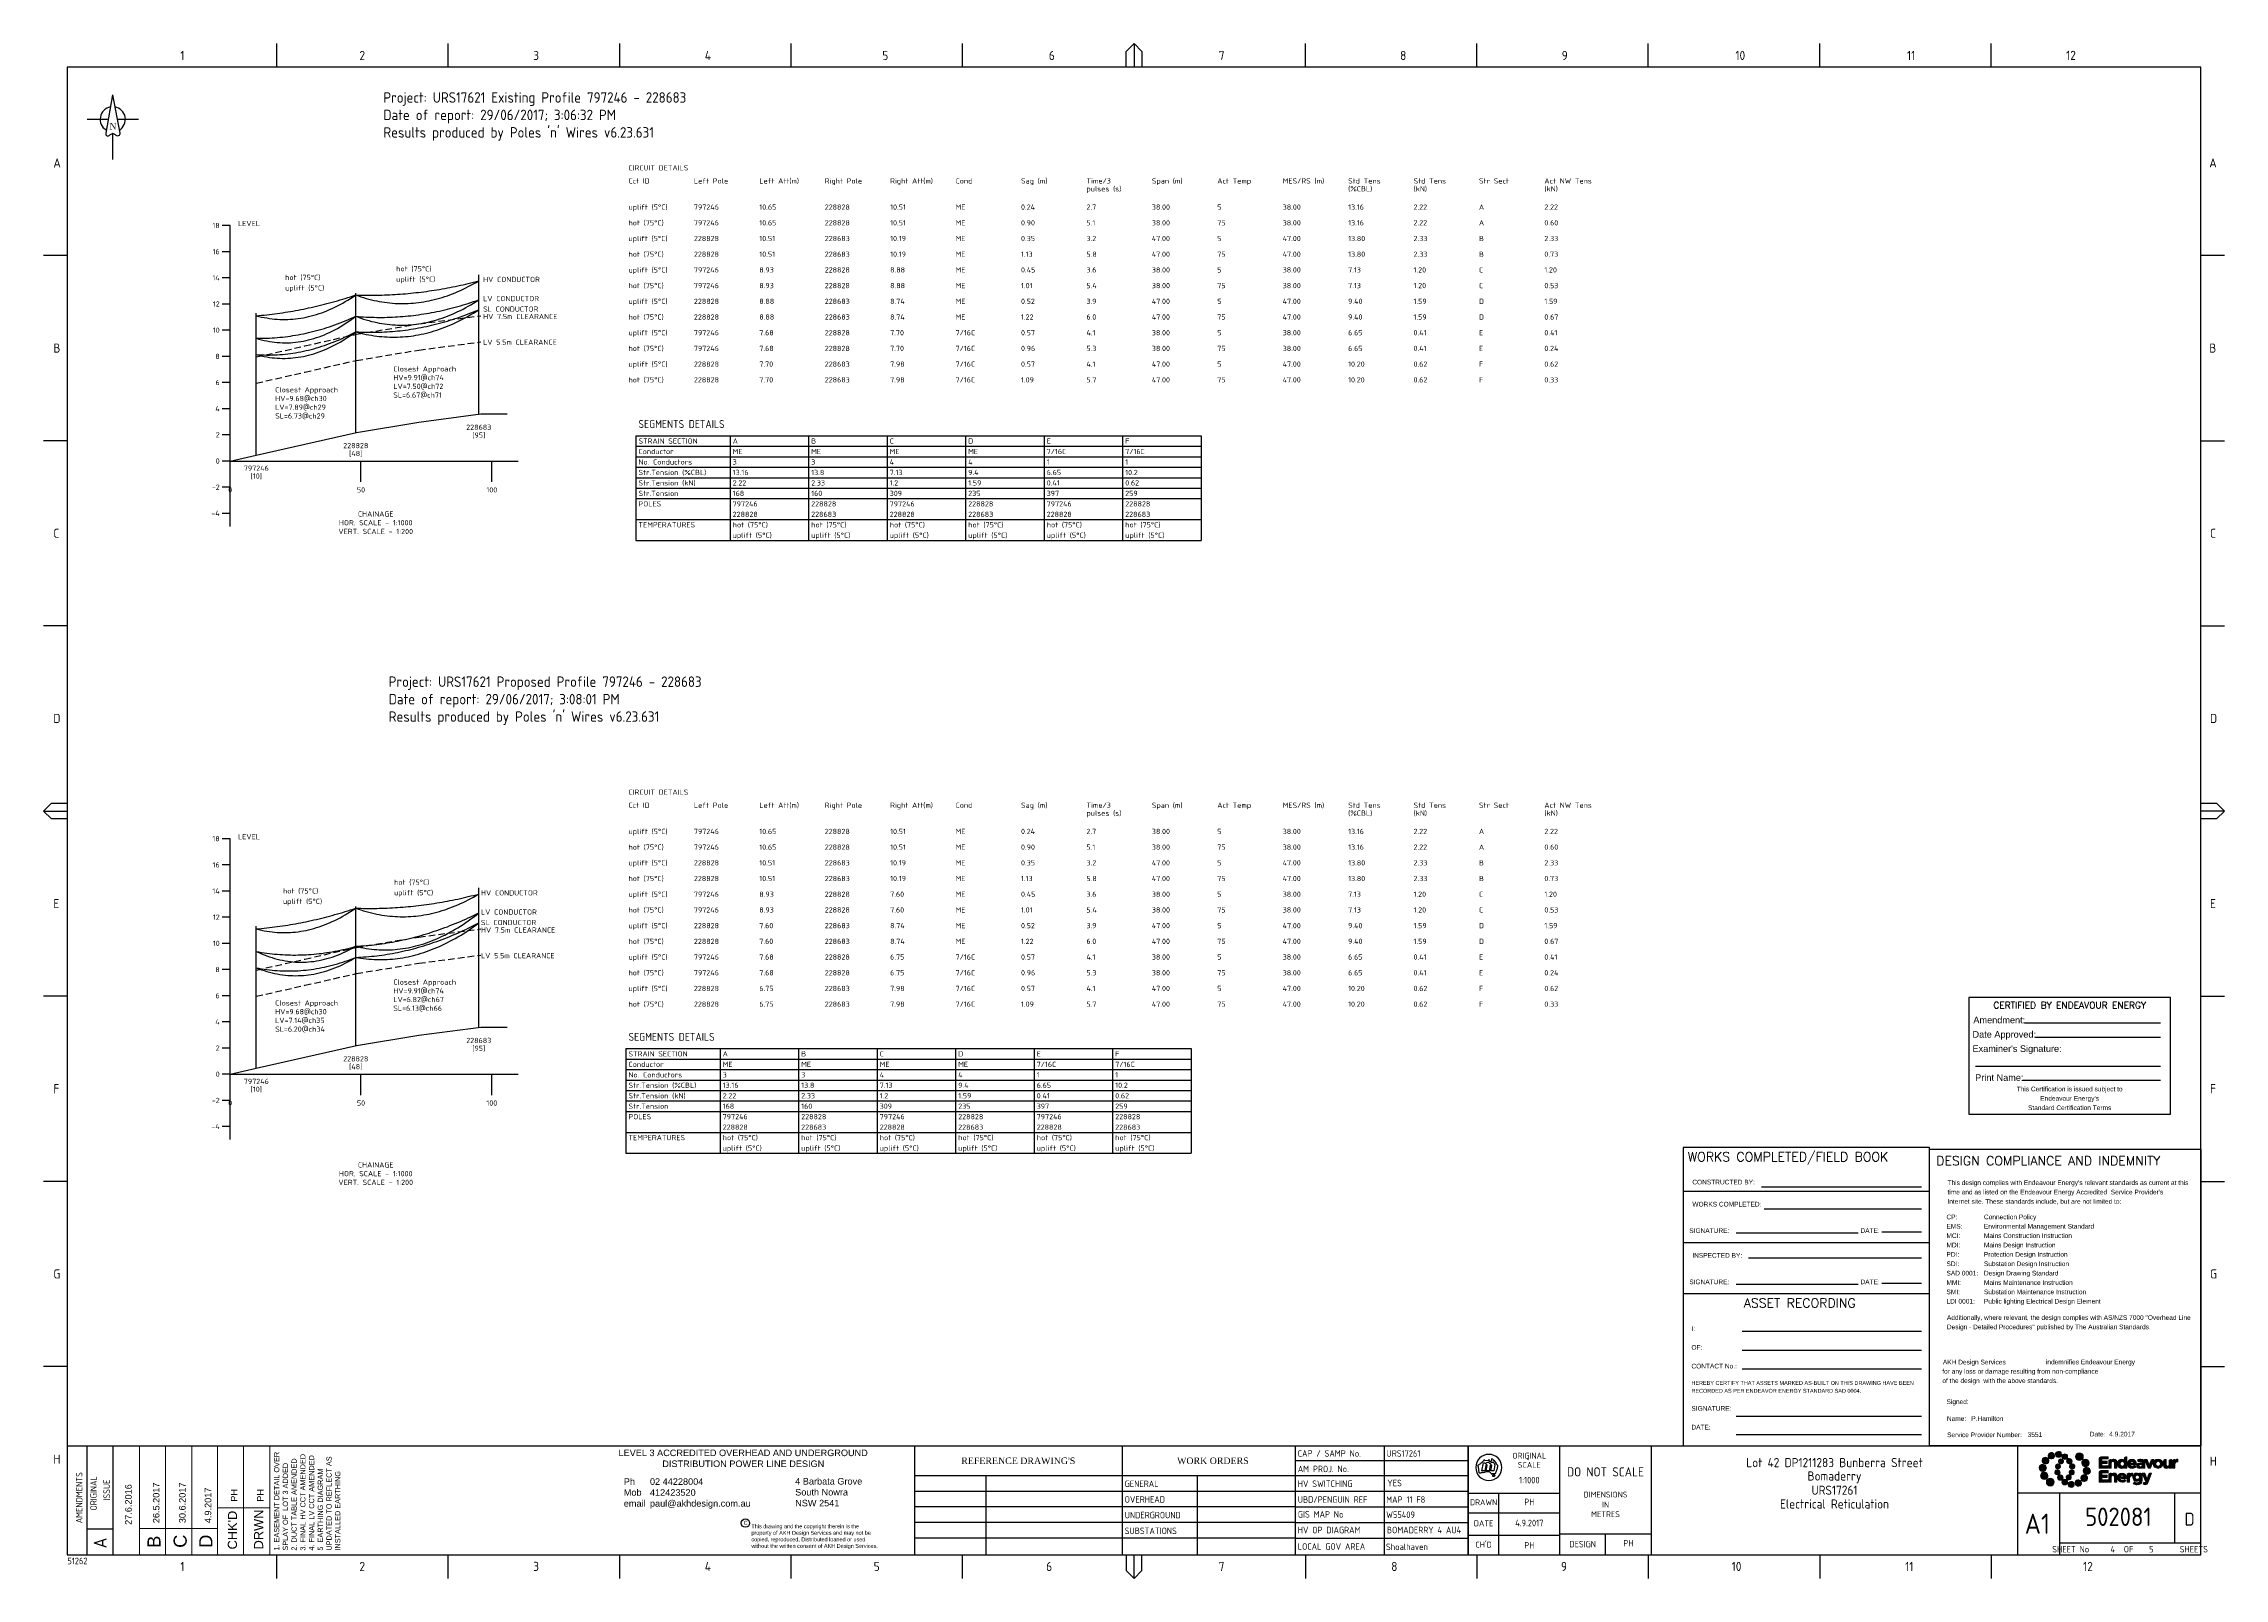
# Paper-space layout 'Retic4' of a CAD drawing. Header units: metres, sheet in millimetres. Extents: x -9 to 825, y -5 to 581.
import ezdxf
from ezdxf.enums import TextEntityAlignment as Align

# ---------------------------------------------------------------- set-up
doc = ezdxf.new("R2010")
doc.units = ezdxf.units.M
doc.linetypes.add('DASHED', pattern=[0.75, 0.5, -0.25])
doc.linetypes.add('IE Trench LV', pattern=[6.5, 5, -1.5])
doc.layers.get('0').update_dxf_attribs({"color": 6})
for name, color, linetype in [('_User Miscellaneous1', 251, 'Continuous'), ('_User Miscellaneous2', 7, 'Continuous'), ('Notes', 7, 'Continuous'), ('SupportsUG_SP_EXT', 7, 'Continuous')]:
    doc.layers.add(name, color=color, linetype=linetype)
doc.styles.add('ARIAL', font='arial.ttf', dxfattribs={"height": 2})
doc.styles.add('Elec', font='romand__.ttf')
doc.styles.add('iecARIAL', font='arial.ttf', dxfattribs={"height": 2})
doc.styles.add('iecISOCP', font='isocp.shx')
doc.styles.add('iecNAME', font='times.ttf')
doc.styles.add('iecTimesNewRoman', font='times.ttf')
doc.styles.add('ISOCP', font='isocp.shx', dxfattribs={"height": 1.75})
doc.styles.get("Standard").update_dxf_attribs({"font": 'arial.ttf'})

# ---------------------------------------------------------------- blocks, each defined once
blk = doc.blocks.new('NorthPnt 11(NP11)')
for p, q in [((-19.7, 0), (-3.5, 0)), ((-0.1, -10.9), (-0.1, -30.8)), ((3.3, 0), (19.7, 0))]:
    blk.add_line(p, q)
for points in [[(-0.1, 18.8), (-5.4, -10.7, 0.877048), (-2.3, -11.9, -0.1543), (-0.1, -10.9, 0.090511)], [(-0.1, 18.8), (5.3, -10.7, -0.877048), (2.1, -11.9, 0.1543), (-0.1, -10.9, -0.090511)]]:
    blk.add_lwpolyline(points, format="xyb")
for start, end in [(100.5988, 238.8643), (300.0994, 80.4374)]:
    blk.add_arc((0, 0), 9.64, start, end)
at = {"color": 7, "style": 'iecNAME'}
blk.add_text('N', height=5.02, dxfattribs=at).set_placement((-2.6, -7.8))
blk = doc.blocks.new('EE_LOGO')
h = blk.add_hatch(color=7)
edge = h.paths.add_edge_path()
edge.add_spline(control_points=[(-25.34, 1.94), (-26.08, 1.98), (-26.72, 1.41), (-26.77, 0.66), (-26.81, -0.09), (-26.24, -0.72), (-25.49, -0.77), (-24.74, -0.81), (-24.1, -0.24), (-24.06, 0.51), (-24.02, 1.25), (-24.59, 1.89), (-25.34, 1.94)], knot_values=[0, 0, 0, 0, 1, 1, 1, 2, 2, 2, 3, 3, 3, 4, 4, 4, 4], degree=3, periodic=0)
h = blk.add_hatch(color=7)
edge = h.paths.add_edge_path()
edge.add_spline(control_points=[(-23.73, 4.46), (-24.34, 4.81), (-25.13, 4.61), (-25.49, 3.99), (-25.85, 3.38), (-25.64, 2.59), (-25.03, 2.23), (-24.41, 1.87), (-23.63, 2.08), (-23.27, 2.69), (-22.91, 3.31), (-23.12, 4.1), (-23.73, 4.46)], knot_values=[0, 0, 0, 0, 1, 1, 1, 2, 2, 2, 3, 3, 3, 4, 4, 4, 4], degree=3, periodic=0)
h = blk.add_hatch(color=7)
edge = h.paths.add_edge_path()
edge.add_spline(control_points=[(-21.12, 5.87), (-21.48, 6.44), (-22.24, 6.61), (-22.81, 6.24), (-23.37, 5.88), (-23.54, 5.12), (-23.17, 4.55), (-22.81, 3.98), (-22.05, 3.82), (-21.48, 4.19), (-20.92, 4.55), (-20.75, 5.31), (-21.12, 5.87)], knot_values=[0, 0, 0, 0, 1, 1, 1, 2, 2, 2, 3, 3, 3, 4, 4, 4, 4], degree=3, periodic=0)
h = blk.add_hatch(color=7)
edge = h.paths.add_edge_path()
edge.add_spline(control_points=[(-19.43, 2.06), (-19.94, 2.17), (-20.44, 1.84), (-20.55, 1.33), (-20.66, 0.82), (-20.34, 0.32), (-19.83, 0.21), (-19.32, 0.1), (-18.81, 0.42), (-18.71, 0.93), (-18.59, 1.44), (-18.92, 1.95), (-19.43, 2.06)], knot_values=[0, 0, 0, 0, 1, 1, 1, 2, 2, 2, 3, 3, 3, 4, 4, 4, 4], degree=3, periodic=0)
h = blk.add_hatch(color=7)
edge = h.paths.add_edge_path()
edge.add_spline(control_points=[(-18.27, 5.87), (-18.34, 6.5), (-18.91, 6.97), (-19.54, 6.9), (-20.18, 6.84), (-20.65, 6.27), (-20.58, 5.63), (-20.52, 4.99), (-19.95, 4.53), (-19.31, 4.59), (-18.67, 4.66), (-18.21, 5.23), (-18.27, 5.87)], knot_values=[0, 0, 0, 0, 1, 1, 1, 2, 2, 2, 3, 3, 3, 4, 4, 4, 4], degree=3, periodic=0)
h = blk.add_hatch(color=7)
edge = h.paths.add_edge_path()
edge.add_spline(control_points=[(-15.91, 4.86), (-15.91, 4.26), (-16.4, 3.77), (-17, 3.77), (-17.6, 3.77), (-18.08, 4.26), (-18.08, 4.86), (-18.08, 5.46), (-17.6, 5.95), (-17, 5.95), (-16.4, 5.95), (-15.91, 5.46), (-15.91, 4.86)], knot_values=[0, 0, 0, 0, 1, 1, 1, 2, 2, 2, 3, 3, 3, 4, 4, 4, 4], degree=3, periodic=0)
edge = h.paths.add_edge_path()
edge.add_spline(control_points=[(-18.29, 3.97), (-18.8, 4.08), (-19.3, 3.76), (-19.41, 3.25), (-19.52, 2.74), (-19.2, 2.23), (-18.69, 2.12), (-18.18, 2.01), (-17.67, 2.33), (-17.56, 2.84), (-17.45, 3.35), (-17.78, 3.86), (-18.29, 3.97)], knot_values=[0, 0, 0, 0, 1, 1, 1, 2, 2, 2, 3, 3, 3, 4, 4, 4, 4], degree=3, periodic=0)
h = blk.add_hatch(color=7)
edge = h.paths.add_edge_path()
edge.add_spline(control_points=[(-14.59, 2.36), (-14.16, 2.75), (-14.12, 3.41), (-14.51, 3.84), (-14.89, 4.27), (-15.55, 4.31), (-15.99, 3.93), (-16.42, 3.54), (-16.46, 2.88), (-16.07, 2.45), (-15.69, 2.01), (-15.02, 1.98), (-14.59, 2.36)], knot_values=[0, 0, 0, 0, 1, 1, 1, 2, 2, 2, 3, 3, 3, 4, 4, 4, 4], degree=3, periodic=0)
edge = h.paths.add_edge_path()
edge.add_spline(control_points=[(-15.91, 4.86), (-15.91, 4.26), (-16.4, 3.77), (-17, 3.77), (-17.6, 3.77), (-18.08, 4.26), (-18.08, 4.86), (-18.08, 5.46), (-17.6, 5.95), (-17, 5.95), (-16.4, 5.95), (-15.91, 5.46), (-15.91, 4.86)], knot_values=[0, 0, 0, 0, 1, 1, 1, 2, 2, 2, 3, 3, 3, 4, 4, 4, 4], degree=3, periodic=0)
h = blk.add_hatch(color=7)
edge = h.paths.add_edge_path()
edge.add_spline(control_points=[(-15.91, 4.86), (-15.91, 4.26), (-16.4, 3.77), (-17, 3.77), (-17.6, 3.77), (-18.08, 4.26), (-18.08, 4.86), (-18.08, 5.46), (-17.6, 5.95), (-17, 5.95), (-16.4, 5.95), (-15.91, 5.46), (-15.91, 4.86)], knot_values=[0, 0, 0, 0, 1, 1, 1, 2, 2, 2, 3, 3, 3, 4, 4, 4, 4], degree=3, periodic=0)
edge = h.paths.add_edge_path(flags=16)
edge.add_spline(control_points=[(-15.91, 4.86), (-15.91, 4.26), (-16.4, 3.77), (-17, 3.77), (-17.6, 3.77), (-18.08, 4.26), (-18.08, 4.86), (-18.08, 5.46), (-17.6, 5.95), (-17, 5.95), (-16.4, 5.95), (-15.91, 5.46), (-15.91, 4.86)], knot_values=[0, 0, 0, 0, 1, 1, 1, 2, 2, 2, 3, 3, 3, 4, 4, 4, 4], degree=3, periodic=0)
h = blk.add_hatch(color=7)
edge = h.paths.add_edge_path()
edge.add_spline(control_points=[(-13.94, 0.18), (-13.41, 0.32), (-13.09, 0.87), (-13.23, 1.4), (-13.37, 1.93), (-13.92, 2.25), (-14.45, 2.11), (-14.98, 1.97), (-15.3, 1.42), (-15.16, 0.89), (-15.02, 0.36), (-14.47, 0.04), (-13.94, 0.18)], knot_values=[0, 0, 0, 0, 1, 1, 1, 2, 2, 2, 3, 3, 3, 4, 4, 4, 4], degree=3, periodic=0)
h = blk.add_hatch(color=7)
edge = h.paths.add_edge_path()
edge.add_spline(control_points=[(-9.93, 4.86), (-9.93, 4.03), (-10.61, 3.35), (-11.44, 3.35), (-12.28, 3.35), (-12.95, 4.03), (-12.95, 4.86), (-12.95, 5.69), (-12.28, 6.37), (-11.44, 6.37), (-10.61, 6.37), (-9.93, 5.69), (-9.93, 4.86)], knot_values=[0, 0, 0, 0, 1, 1, 1, 2, 2, 2, 3, 3, 3, 4, 4, 4, 4], degree=3, periodic=0)
h = blk.add_hatch(color=7)
edge = h.paths.add_edge_path()
edge.add_spline(control_points=[(-8.55, 1.13), (-7.83, 1.45), (-7.5, 2.29), (-7.82, 3.01), (-8.14, 3.73), (-8.98, 4.06), (-9.7, 3.74), (-10.42, 3.42), (-10.75, 2.58), (-10.43, 1.86), (-10.11, 1.14), (-9.27, 0.81), (-8.55, 1.13)], knot_values=[0, 0, 0, 0, 1, 1, 1, 2, 2, 2, 3, 3, 3, 4, 4, 4, 4], degree=3, periodic=0)
h = blk.add_hatch(color=7)
edge = h.paths.add_edge_path()
edge.add_spline(control_points=[(-8.66, -1.92), (-7.91, -1.96), (-7.27, -1.39), (-7.23, -0.64), (-7.19, 0.1), (-7.76, 0.74), (-8.51, 0.78), (-9.25, 0.83), (-9.89, 0.26), (-9.94, -0.49), (-9.98, -1.24), (-9.41, -1.88), (-8.66, -1.92)], knot_values=[0, 0, 0, 0, 1, 1, 1, 2, 2, 2, 3, 3, 3, 4, 4, 4, 4], degree=3, periodic=0)
h = blk.add_hatch(color=7)
edge = h.paths.add_edge_path()
edge.add_spline(control_points=[(-3.85, 0.44), (-3.85, 0.44), (-3.85, 4.25), (-3.85, 4.3), (-3.85, 4.35), (-3.85, 4.86), (-3.29, 4.86), (-2.74, 4.86), (-0.49, 4.86), (-0.49, 4.86), (-0.49, 4.86), (-0.49, 4), (-0.49, 4), (-0.49, 4), (-2.89, 4), (-2.89, 4), (-2.89, 4), (-2.89, 3.1), (-2.89, 3.1), (-2.89, 3.1), (-0.8, 3.1), (-0.8, 3.1), (-0.8, 3.1), (-0.8, 2.23), (-0.8, 2.23), (-0.8, 2.23), (-2.89, 2.23), (-2.89, 2.23), (-2.89, 2.23), (-2.89, 1.31), (-2.89, 1.31), (-2.89, 1.31), (-0.49, 1.31), (-0.49, 1.31), (-0.49, 1.31), (-0.49, 0.44), (-0.49, 0.44), (-0.49, 0.44), (-3.85, 0.44), (-3.85, 0.44)], knot_values=[0, 0, 0, 0, 1, 1, 1, 2, 2, 2, 3, 3, 3, 4, 4, 4, 5, 5, 5, 6, 6, 6, 7, 7, 7, 8, 8, 8, 9, 9, 9, 10, 10, 10, 11, 11, 11, 12, 12, 12, 13, 13, 13, 13], degree=3, periodic=0)
h = blk.add_hatch(color=7)
edge = h.paths.add_edge_path()
edge.add_spline(control_points=[(1.94, 0.44), (1.94, 0.44), (1.94, 2.33), (1.94, 2.33), (1.94, 2.78), (1.73, 3.02), (1.36, 3.02), (1, 3.02), (0.76, 2.78), (0.76, 2.33), (0.76, 2.33), (0.76, 0.44), (0.76, 0.44), (0.76, 0.44), (-0.2, 0.44), (-0.2, 0.44), (-0.2, 0.44), (-0.2, 3.21), (-0.2, 3.27), (-0.2, 3.33), (-0.2, 3.82), (0.36, 3.82), (0.76, 3.82), (0.76, 3.82), (0.76, 3.82), (0.76, 3.82), (0.76, 3.35), (0.76, 3.35), (0.98, 3.63), (1.27, 3.89), (1.75, 3.89), (2.48, 3.89), (2.9, 3.41), (2.9, 2.63), (2.9, 2.63), (2.9, 0.44), (2.9, 0.44), (2.9, 0.44), (1.94, 0.44), (1.94, 0.44)], knot_values=[0, 0, 0, 0, 1, 1, 1, 2, 2, 2, 3, 3, 3, 4, 4, 4, 5, 5, 5, 6, 6, 6, 7, 7, 7, 8, 8, 8, 9, 9, 9, 10, 10, 10, 11, 11, 11, 12, 12, 12, 13, 13, 13, 13], degree=3, periodic=0)
h = blk.add_hatch(color=7)
edge = h.paths.add_edge_path(flags=16)
edge.add_spline(control_points=[(5.8, 2.13), (5.8, 2.69), (5.43, 3.07), (4.98, 3.07), (4.53, 3.07), (4.15, 2.7), (4.15, 2.13), (4.15, 2.13), (4.15, 2.12), (4.15, 2.12), (4.15, 1.56), (4.53, 1.19), (4.98, 1.19), (5.43, 1.19), (5.8, 1.56), (5.8, 2.12), (5.8, 2.12), (5.8, 2.13), (5.8, 2.13)], knot_values=[0, 0, 0, 0, 1, 1, 1, 2, 2, 2, 3, 3, 3, 4, 4, 4, 5, 5, 5, 6, 6, 6, 6], degree=3, periodic=0)
edge = h.paths.add_edge_path()
edge.add_spline(control_points=[(5.79, 0.44), (5.79, 0.44), (5.79, 0.92), (5.79, 0.92), (5.55, 0.6), (5.23, 0.37), (4.73, 0.37), (3.94, 0.37), (3.19, 0.99), (3.19, 2.12), (3.19, 2.12), (3.19, 2.13), (3.19, 2.13), (3.19, 3.26), (3.93, 3.88), (4.73, 3.88), (5.24, 3.88), (5.56, 3.65), (5.79, 3.38), (5.79, 3.38), (5.79, 4.27), (5.79, 4.3), (5.79, 4.34), (5.79, 4.86), (6.34, 4.86), (6.73, 4.86), (6.75, 4.86), (6.75, 4.86), (6.75, 4.86), (6.75, 0.44), (6.75, 0.44), (6.75, 0.44), (5.79, 0.44), (5.79, 0.44)], knot_values=[0, 0, 0, 0, 1, 1, 1, 2, 2, 2, 3, 3, 3, 4, 4, 4, 5, 5, 5, 6, 6, 6, 7, 7, 7, 8, 8, 8, 9, 9, 9, 10, 10, 10, 11, 11, 11, 11], degree=3, periodic=0)
h = blk.add_hatch(color=7)
edge = h.paths.add_edge_path()
edge.add_spline(control_points=[(8.69, 3.89), (7.7, 3.89), (7.01, 3.09), (7.01, 2.13), (7.01, 2.13), (7.01, 2.12), (7.01, 2.12), (7.01, 1.08), (7.77, 0.37), (8.78, 0.37), (9.39, 0.37), (9.85, 0.61), (10.16, 1), (10.16, 1), (9.62, 1.48), (9.62, 1.48), (9.35, 1.24), (9.12, 1.14), (8.79, 1.14), (8.33, 1.13), (8, 1.49), (7.95, 1.86), (7.91, 2.18), (7.93, 2.29), (7.95, 2.43), (8.02, 2.85), (8.29, 3.12), (8.69, 3.12), (9.09, 3.12), (9.34, 2.83), (9.4, 2.4), (9.4, 2.4), (8.14, 2.4), (8.14, 2.4), (8.14, 2.4), (8.12, 1.8), (8.64, 1.8), (9.17, 1.8), (10.32, 1.8), (10.32, 1.8), (10.33, 1.89), (10.34, 1.95), (10.34, 2.04), (10.34, 2.04), (10.34, 2.05), (10.34, 2.05), (10.34, 3.01), (9.82, 3.89), (8.69, 3.89)], knot_values=[0, 0, 0, 0, 1, 1, 1, 2, 2, 2, 3, 3, 3, 4, 4, 4, 5, 5, 5, 6, 6, 6, 7, 7, 7, 8, 8, 8, 9, 9, 9, 10, 10, 10, 11, 11, 11, 12, 12, 12, 13, 13, 13, 14, 14, 14, 15, 15, 15, 16, 16, 16, 16], degree=3, periodic=0)
h = blk.add_hatch(color=7)
edge = h.paths.add_edge_path(flags=16)
edge.add_spline(control_points=[(12.69, 1.8), (12.53, 1.88), (12.31, 1.93), (12.08, 1.93), (11.67, 1.93), (11.42, 1.77), (11.42, 1.46), (11.42, 1.46), (11.42, 1.45), (11.42, 1.45), (11.42, 1.19), (11.63, 1.04), (11.94, 1.04), (12.39, 1.04), (12.69, 1.29), (12.69, 1.63), (12.69, 1.63), (12.69, 1.8), (12.69, 1.8)], knot_values=[0, 0, 0, 0, 1, 1, 1, 2, 2, 2, 3, 3, 3, 4, 4, 4, 5, 5, 5, 6, 6, 6, 6], degree=3, periodic=0)
edge = h.paths.add_edge_path()
edge.add_spline(control_points=[(12.67, 0.44), (12.67, 0.44), (12.67, 0.81), (12.67, 0.81), (12.44, 0.55), (12.12, 0.38), (11.65, 0.38), (11.01, 0.38), (10.49, 0.74), (10.49, 1.41), (10.49, 1.41), (10.49, 1.42), (10.49, 1.42), (10.49, 2.16), (11.05, 2.5), (11.85, 2.5), (12.19, 2.5), (12.44, 2.45), (12.68, 2.37), (12.68, 2.37), (12.68, 2.42), (12.68, 2.42), (12.68, 2.82), (12.43, 3.07), (11.95, 3.07), (11.59, 3.07), (11.33, 3), (11.02, 2.89), (11.02, 2.89), (10.78, 3.62), (10.78, 3.62), (11.15, 3.78), (11.52, 3.89), (12.09, 3.89), (13.14, 3.89), (13.6, 3.35), (13.6, 2.43), (13.6, 2.43), (13.6, 0.44), (13.6, 0.44), (13.6, 0.44), (12.67, 0.44), (12.67, 0.44)], knot_values=[0, 0, 0, 0, 1, 1, 1, 2, 2, 2, 3, 3, 3, 4, 4, 4, 5, 5, 5, 6, 6, 6, 7, 7, 7, 8, 8, 8, 9, 9, 9, 10, 10, 10, 11, 11, 11, 12, 12, 12, 13, 13, 13, 14, 14, 14, 14], degree=3, periodic=0)
h = blk.add_hatch(color=7)
edge = h.paths.add_edge_path()
edge.add_spline(control_points=[(15.71, 0.44), (15.71, 0.44), (14.84, 0.44), (14.84, 0.44), (14.84, 0.44), (13.51, 3.83), (13.51, 3.83), (13.51, 3.83), (14.53, 3.83), (14.53, 3.83), (14.53, 3.83), (15.28, 1.58), (15.28, 1.58), (15.28, 1.58), (15.86, 3.3), (15.86, 3.3), (15.86, 3.3), (16.02, 3.83), (16.4, 3.83), (16.78, 3.83), (17.04, 3.83), (17.04, 3.83), (17.04, 3.83), (15.71, 0.44), (15.71, 0.44)], knot_values=[0, 0, 0, 0, 1, 1, 1, 2, 2, 2, 3, 3, 3, 4, 4, 4, 5, 5, 5, 6, 6, 6, 7, 7, 7, 8, 8, 8, 8], degree=3, periodic=0)
h = blk.add_hatch(color=7)
edge = h.paths.add_edge_path(flags=16)
edge.add_spline(control_points=[(19.52, 2.16), (19.52, 2.66), (19.16, 3.09), (18.63, 3.09), (18.08, 3.09), (17.75, 2.67), (17.75, 2.17), (17.75, 2.17), (17.75, 2.16), (17.75, 2.16), (17.75, 1.66), (18.11, 1.22), (18.64, 1.22), (19.19, 1.22), (19.52, 1.65), (19.52, 2.15), (19.52, 2.15), (19.52, 2.16), (19.52, 2.16)], knot_values=[0, 0, 0, 0, 1, 1, 1, 2, 2, 2, 3, 3, 3, 4, 4, 4, 5, 5, 5, 6, 6, 6, 6], degree=3, periodic=0)
edge = h.paths.add_edge_path()
edge.add_spline(control_points=[(18.63, 0.4), (17.58, 0.4), (16.8, 1.17), (16.8, 2.15), (16.8, 2.15), (16.8, 2.16), (16.8, 2.16), (16.8, 3.13), (17.59, 3.92), (18.64, 3.92), (19.69, 3.92), (20.46, 3.14), (20.46, 2.17), (20.46, 2.17), (20.46, 2.16), (20.46, 2.16), (20.46, 1.19), (19.68, 0.4), (18.63, 0.4)], knot_values=[0, 0, 0, 0, 1, 1, 1, 2, 2, 2, 3, 3, 3, 4, 4, 4, 5, 5, 5, 6, 6, 6, 6], degree=3, periodic=0)
h = blk.add_hatch(color=7)
edge = h.paths.add_edge_path()
edge.add_spline(control_points=[(22.86, 0.44), (22.86, 0.44), (22.86, 0.92), (22.86, 0.92), (22.64, 0.64), (22.36, 0.38), (21.87, 0.38), (21.15, 0.38), (20.72, 0.86), (20.72, 1.63), (20.72, 1.63), (20.72, 3.22), (20.72, 3.27), (20.72, 3.32), (20.72, 3.82), (21.28, 3.82), (21.68, 3.82), (21.68, 3.82), (21.68, 3.82), (21.68, 3.82), (21.68, 1.94), (21.68, 1.94), (21.68, 1.48), (21.9, 1.25), (22.26, 1.25), (22.63, 1.25), (22.86, 1.48), (22.86, 1.94), (22.86, 1.94), (22.86, 3.2), (22.86, 3.27), (22.86, 3.34), (22.87, 3.82), (23.42, 3.82), (23.82, 3.82), (23.82, 3.82), (23.82, 3.82), (23.82, 3.82), (23.82, 0.44), (23.82, 0.44), (23.82, 0.44), (22.86, 0.44), (22.86, 0.44)], knot_values=[0, 0, 0, 0, 1, 1, 1, 2, 2, 2, 3, 3, 3, 4, 4, 4, 5, 5, 5, 6, 6, 6, 7, 7, 7, 8, 8, 8, 9, 9, 9, 10, 10, 10, 11, 11, 11, 12, 12, 12, 13, 13, 13, 14, 14, 14, 14], degree=3, periodic=0)
h = blk.add_hatch(color=7)
edge = h.paths.add_edge_path()
edge.add_spline(control_points=[(26.09, 2.88), (25.46, 2.88), (25.06, 2.5), (25.06, 1.69), (25.06, 1.69), (25.06, 0.44), (25.06, 0.44), (25.06, 0.44), (24.1, 0.44), (24.1, 0.44), (24.1, 0.44), (24.1, 3.24), (24.1, 3.27), (24.1, 3.3), (24.1, 3.83), (24.66, 3.83), (25.22, 3.83), (25.06, 3.83), (25.06, 3.83), (25.06, 3.83), (25.06, 3.14), (25.06, 3.14), (25.26, 3.61), (25.58, 3.91), (26.14, 3.89), (26.14, 3.89), (26.14, 2.88), (26.14, 2.88), (26.14, 2.88), (26.09, 2.88), (26.09, 2.88)], knot_values=[0, 0, 0, 0, 1, 1, 1, 2, 2, 2, 3, 3, 3, 4, 4, 4, 5, 5, 5, 6, 6, 6, 7, 7, 7, 8, 8, 8, 9, 9, 9, 10, 10, 10, 10], degree=3, periodic=0)
h = blk.add_hatch(color=7)
edge = h.paths.add_edge_path()
edge.add_spline(control_points=[(-25.45, -1.11), (-26.17, -1.43), (-26.5, -2.27), (-26.18, -2.99), (-25.86, -3.71), (-25.02, -4.04), (-24.3, -3.72), (-23.58, -3.4), (-23.25, -2.56), (-23.57, -1.84), (-23.88, -1.12), (-24.72, -0.79), (-25.45, -1.11)], knot_values=[0, 0, 0, 0, 1, 1, 1, 2, 2, 2, 3, 3, 3, 4, 4, 4, 4], degree=3, periodic=0)
h = blk.add_hatch(color=7)
edge = h.paths.add_edge_path()
edge.add_spline(control_points=[(-24.06, -4.84), (-24.06, -4.01), (-23.39, -3.33), (-22.55, -3.33), (-21.72, -3.33), (-21.04, -4.01), (-21.04, -4.84), (-21.04, -5.68), (-21.72, -6.35), (-22.55, -6.35), (-23.39, -6.35), (-24.06, -5.68), (-24.06, -4.84)], knot_values=[0, 0, 0, 0, 1, 1, 1, 2, 2, 2, 3, 3, 3, 4, 4, 4, 4], degree=3, periodic=0)
h = blk.add_hatch(color=7)
edge = h.paths.add_edge_path()
edge.add_spline(control_points=[(-20.06, -0.16), (-20.59, -0.3), (-20.9, -0.85), (-20.76, -1.38), (-20.63, -1.91), (-20.08, -2.23), (-19.55, -2.09), (-19.02, -1.95), (-18.7, -1.4), (-18.84, -0.87), (-18.98, -0.34), (-19.52, -0.02), (-20.06, -0.16)], knot_values=[0, 0, 0, 0, 1, 1, 1, 2, 2, 2, 3, 3, 3, 4, 4, 4, 4], degree=3, periodic=0)
h = blk.add_hatch(color=7)
edge = h.paths.add_edge_path()
edge.add_spline(control_points=[(-19.41, -2.34), (-19.84, -2.73), (-19.88, -3.39), (-19.49, -3.82), (-19.1, -4.26), (-18.44, -4.29), (-18.01, -3.91), (-17.58, -3.52), (-17.54, -2.86), (-17.93, -2.43), (-18.31, -2), (-18.97, -1.96), (-19.41, -2.34)], knot_values=[0, 0, 0, 0, 1, 1, 1, 2, 2, 2, 3, 3, 3, 4, 4, 4, 4], degree=3, periodic=0)
h = blk.add_hatch(color=7)
edge = h.paths.add_edge_path()
edge.add_spline(control_points=[(-18.08, -4.84), (-18.08, -4.24), (-17.6, -3.76), (-17, -3.76), (-16.4, -3.76), (-15.91, -4.24), (-15.91, -4.84), (-15.91, -5.44), (-16.4, -5.93), (-17, -5.93), (-17.6, -5.93), (-18.08, -5.44), (-18.08, -4.84)], knot_values=[0, 0, 0, 0, 1, 1, 1, 2, 2, 2, 3, 3, 3, 4, 4, 4, 4], degree=3, periodic=0)
h = blk.add_hatch(color=7)
edge = h.paths.add_edge_path()
edge.add_spline(control_points=[(-15.71, -3.95), (-15.2, -4.06), (-14.69, -3.74), (-14.58, -3.23), (-14.47, -2.72), (-14.8, -2.21), (-15.31, -2.1), (-15.82, -1.99), (-16.32, -2.32), (-16.43, -2.83), (-16.54, -3.34), (-16.22, -3.84), (-15.71, -3.95)], knot_values=[0, 0, 0, 0, 1, 1, 1, 2, 2, 2, 3, 3, 3, 4, 4, 4, 4], degree=3, periodic=0)
h = blk.add_hatch(color=7)
edge = h.paths.add_edge_path()
edge.add_spline(control_points=[(-15.72, -5.85), (-15.66, -6.49), (-15.09, -6.95), (-14.45, -6.89), (-13.81, -6.82), (-13.35, -6.25), (-13.41, -5.62), (-13.48, -4.98), (-14.05, -4.51), (-14.68, -4.58), (-15.33, -4.64), (-15.79, -5.21), (-15.72, -5.85)], knot_values=[0, 0, 0, 0, 1, 1, 1, 2, 2, 2, 3, 3, 3, 4, 4, 4, 4], degree=3, periodic=0)
h = blk.add_hatch(color=7)
edge = h.paths.add_edge_path()
edge.add_spline(control_points=[(-14.57, -2.04), (-14.06, -2.15), (-13.55, -1.83), (-13.44, -1.32), (-13.33, -0.81), (-13.66, -0.3), (-14.17, -0.19), (-14.68, -0.08), (-15.18, -0.4), (-15.29, -0.92), (-15.4, -1.43), (-15.08, -1.93), (-14.57, -2.04)], knot_values=[0, 0, 0, 0, 1, 1, 1, 2, 2, 2, 3, 3, 3, 4, 4, 4, 4], degree=3, periodic=0)
h = blk.add_hatch(color=7)
edge = h.paths.add_edge_path()
edge.add_spline(control_points=[(-12.88, -5.86), (-12.52, -6.43), (-11.76, -6.59), (-11.19, -6.23), (-10.62, -5.86), (-10.46, -5.1), (-10.82, -4.53), (-11.19, -3.97), (-11.95, -3.8), (-12.51, -4.17), (-13.08, -4.53), (-13.25, -5.29), (-12.88, -5.86)], knot_values=[0, 0, 0, 0, 1, 1, 1, 2, 2, 2, 3, 3, 3, 4, 4, 4, 4], degree=3, periodic=0)
h = blk.add_hatch(color=7)
edge = h.paths.add_edge_path()
edge.add_spline(control_points=[(-10.27, -4.44), (-9.65, -4.79), (-8.86, -4.59), (-8.51, -3.97), (-8.15, -3.36), (-8.36, -2.57), (-8.97, -2.22), (-9.58, -1.86), (-10.37, -2.06), (-10.73, -2.68), (-11.09, -3.29), (-10.88, -4.08), (-10.27, -4.44)], knot_values=[0, 0, 0, 0, 1, 1, 1, 2, 2, 2, 3, 3, 3, 4, 4, 4, 4], degree=3, periodic=0)
h = blk.add_hatch(color=7)
edge = h.paths.add_edge_path()
edge.add_spline(control_points=[(-3.85, -4.84), (-3.85, -4.84), (-3.85, -1.03), (-3.85, -0.98), (-3.85, -0.94), (-3.85, -0.42), (-3.29, -0.42), (-2.74, -0.42), (-0.49, -0.42), (-0.49, -0.42), (-0.49, -0.42), (-0.49, -1.29), (-0.49, -1.29), (-0.49, -1.29), (-2.89, -1.29), (-2.89, -1.29), (-2.89, -1.29), (-2.89, -2.19), (-2.89, -2.19), (-2.89, -2.19), (-0.8, -2.19), (-0.8, -2.19), (-0.8, -2.19), (-0.8, -3.05), (-0.8, -3.05), (-0.8, -3.05), (-2.89, -3.05), (-2.89, -3.05), (-2.89, -3.05), (-2.89, -3.98), (-2.89, -3.98), (-2.89, -3.98), (-0.49, -3.98), (-0.49, -3.98), (-0.49, -3.98), (-0.49, -4.84), (-0.49, -4.84), (-0.49, -4.84), (-3.85, -4.84), (-3.85, -4.84)], knot_values=[0, 0, 0, 0, 1, 1, 1, 2, 2, 2, 3, 3, 3, 4, 4, 4, 5, 5, 5, 6, 6, 6, 7, 7, 7, 8, 8, 8, 9, 9, 9, 10, 10, 10, 11, 11, 11, 12, 12, 12, 13, 13, 13, 13], degree=3, periodic=0)
h = blk.add_hatch(color=7)
edge = h.paths.add_edge_path()
edge.add_spline(control_points=[(1.94, -4.84), (1.94, -4.84), (1.94, -2.96), (1.94, -2.96), (1.94, -2.5), (1.73, -2.27), (1.36, -2.27), (1, -2.27), (0.76, -2.5), (0.76, -2.96), (0.76, -2.96), (0.76, -4.84), (0.76, -4.84), (0.76, -4.84), (-0.2, -4.84), (-0.2, -4.84), (-0.2, -4.84), (-0.2, -2.07), (-0.2, -2.01), (-0.2, -1.96), (-0.2, -1.46), (0.36, -1.46), (0.76, -1.46), (0.76, -1.46), (0.76, -1.46), (0.76, -1.46), (0.76, -1.94), (0.76, -1.94), (0.98, -1.65), (1.27, -1.4), (1.75, -1.4), (2.48, -1.4), (2.9, -1.88), (2.9, -2.65), (2.9, -2.65), (2.9, -4.84), (2.9, -4.84), (2.9, -4.84), (1.94, -4.84), (1.94, -4.84)], knot_values=[0, 0, 0, 0, 1, 1, 1, 2, 2, 2, 3, 3, 3, 4, 4, 4, 5, 5, 5, 6, 6, 6, 7, 7, 7, 8, 8, 8, 9, 9, 9, 10, 10, 10, 11, 11, 11, 12, 12, 12, 13, 13, 13, 13], degree=3, periodic=0)
h = blk.add_hatch(color=7)
edge = h.paths.add_edge_path()
edge.add_spline(control_points=[(4.87, -1.4), (3.88, -1.4), (3.19, -2.19), (3.19, -3.16), (3.19, -3.16), (3.19, -3.17), (3.19, -3.17), (3.19, -4.21), (3.94, -4.92), (4.96, -4.92), (5.57, -4.92), (6.03, -4.68), (6.34, -4.29), (6.34, -4.29), (5.79, -3.8), (5.79, -3.8), (5.53, -4.05), (5.29, -4.14), (4.97, -4.15), (4.51, -4.16), (4.18, -3.79), (4.13, -3.42), (4.09, -3.1), (4.11, -3), (4.13, -2.86), (4.2, -2.44), (4.47, -2.17), (4.87, -2.17), (5.27, -2.17), (5.52, -2.46), (5.58, -2.89), (5.58, -2.89), (4.32, -2.89), (4.32, -2.89), (4.32, -2.89), (4.29, -3.49), (4.82, -3.49), (5.35, -3.49), (6.5, -3.49), (6.5, -3.49), (6.51, -3.4), (6.51, -3.34), (6.51, -3.25), (6.51, -3.25), (6.51, -3.23), (6.51, -3.23), (6.51, -2.27), (6, -1.4), (4.87, -1.4)], knot_values=[0, 0, 0, 0, 1, 1, 1, 2, 2, 2, 3, 3, 3, 4, 4, 4, 5, 5, 5, 6, 6, 6, 7, 7, 7, 8, 8, 8, 9, 9, 9, 10, 10, 10, 11, 11, 11, 12, 12, 12, 13, 13, 13, 14, 14, 14, 15, 15, 15, 16, 16, 16, 16], degree=3, periodic=0)
h = blk.add_hatch(color=7)
edge = h.paths.add_edge_path()
edge.add_spline(control_points=[(8.77, -2.4), (8.13, -2.4), (7.74, -2.79), (7.74, -3.6), (7.74, -3.6), (7.74, -4.85), (7.74, -4.85), (7.74, -4.85), (6.78, -4.85), (6.78, -4.85), (6.78, -4.85), (6.78, -2.05), (6.78, -2.02), (6.78, -1.99), (6.77, -1.46), (7.33, -1.46), (7.74, -1.46), (7.74, -1.46), (7.74, -1.46), (7.74, -1.46), (7.74, -2.15), (7.74, -2.15), (7.93, -1.68), (8.25, -1.37), (8.82, -1.4), (8.82, -1.4), (8.82, -2.4), (8.82, -2.4), (8.82, -2.4), (8.77, -2.4), (8.77, -2.4)], knot_values=[0, 0, 0, 0, 1, 1, 1, 2, 2, 2, 3, 3, 3, 4, 4, 4, 5, 5, 5, 6, 6, 6, 7, 7, 7, 8, 8, 8, 9, 9, 9, 10, 10, 10, 10], degree=3, periodic=0)
h = blk.add_hatch(color=7)
edge = h.paths.add_edge_path(flags=16)
edge.add_spline(control_points=[(11.56, -2.97), (11.56, -2.51), (11.2, -2.19), (10.73, -2.19), (10.26, -2.19), (9.91, -2.51), (9.91, -2.97), (9.91, -2.97), (9.91, -2.99), (9.91, -2.99), (9.91, -3.45), (10.26, -3.77), (10.73, -3.77), (11.2, -3.77), (11.56, -3.45), (11.56, -2.99), (11.56, -2.99), (11.56, -2.97), (11.56, -2.97)], knot_values=[0, 0, 0, 0, 1, 1, 1, 2, 2, 2, 3, 3, 3, 4, 4, 4, 5, 5, 5, 6, 6, 6, 6], degree=3, periodic=0)
edge = h.paths.add_edge_path()
edge.add_spline(control_points=[(10.62, -5.87), (10.07, -5.87), (9.55, -5.74), (9.12, -5.51), (9.12, -5.51), (9.45, -4.79), (9.45, -4.79), (9.8, -4.99), (10.14, -5.1), (10.59, -5.1), (11.25, -5.1), (11.56, -4.79), (11.56, -4.18), (11.56, -4.18), (11.56, -4.02), (11.56, -4.02), (11.27, -4.36), (10.96, -4.57), (10.45, -4.57), (9.66, -4.57), (8.95, -3.99), (8.95, -2.99), (8.95, -2.99), (8.95, -2.97), (8.95, -2.97), (8.95, -1.96), (9.68, -1.4), (10.45, -1.4), (10.98, -1.4), (11.29, -1.62), (11.54, -1.9), (11.54, -1.9), (11.54, -1.46), (11.54, -1.46), (11.54, -1.46), (11.54, -1.46), (11.95, -1.46), (12.51, -1.46), (12.5, -2.02), (12.5, -2.02), (12.5, -2.02), (12.5, -4.08), (12.5, -4.08), (12.5, -5.36), (11.87, -5.87), (10.62, -5.87)], knot_values=[0, 0, 0, 0, 1, 1, 1, 2, 2, 2, 3, 3, 3, 4, 4, 4, 5, 5, 5, 6, 6, 6, 7, 7, 7, 8, 8, 8, 9, 9, 9, 10, 10, 10, 11, 11, 11, 12, 12, 12, 13, 13, 13, 14, 14, 14, 15, 15, 15, 15], degree=3, periodic=0)
h = blk.add_hatch(color=7)
edge = h.paths.add_edge_path()
edge.add_spline(control_points=[(14.84, -4.92), (14.58, -5.61), (14.31, -5.87), (13.73, -5.87), (13.38, -5.87), (13.13, -5.78), (12.88, -5.64), (12.88, -5.64), (13.2, -4.94), (13.2, -4.94), (13.33, -5.02), (13.49, -5.07), (13.61, -5.07), (13.78, -5.07), (13.86, -5.02), (13.95, -4.85), (13.95, -4.85), (12.62, -1.46), (12.62, -1.46), (12.62, -1.46), (13.64, -1.46), (13.64, -1.46), (13.64, -1.46), (14.41, -3.76), (14.41, -3.76), (14.41, -3.76), (14.97, -2.01), (14.97, -2.01), (14.97, -2.01), (15.14, -1.46), (15.5, -1.46), (15.86, -1.46), (16.14, -1.46), (16.14, -1.46), (16.14, -1.46), (14.84, -4.92), (14.84, -4.92)], knot_values=[0, 0, 0, 0, 1, 1, 1, 2, 2, 2, 3, 3, 3, 4, 4, 4, 5, 5, 5, 6, 6, 6, 7, 7, 7, 8, 8, 8, 9, 9, 9, 10, 10, 10, 11, 11, 11, 12, 12, 12, 12], degree=3, periodic=0)
at = {"color": 7, "lineweight": 0}
for points in [[(-15.08, 2.11), (-15.08, 2.11)], [(-18.92, -2.1), (-18.92, -2.1)]]:
    blk.add_lwpolyline(points, dxfattribs=at)
for points, knots in [([(-25.34, 1.94), (-26.08, 1.98), (-26.72, 1.41), (-26.77, 0.66), (-26.81, -0.09), (-26.24, -0.72), (-25.49, -0.77), (-24.74, -0.81), (-24.1, -0.24), (-24.06, 0.51), (-24.02, 1.25), (-24.59, 1.89), (-25.34, 1.94)], [0, 0, 0, 0, 1, 1, 1, 2, 2, 2, 3, 3, 3, 4, 4, 4, 4]), ([(-23.73, 4.46), (-24.34, 4.81), (-25.13, 4.61), (-25.49, 3.99), (-25.85, 3.38), (-25.64, 2.59), (-25.03, 2.23), (-24.41, 1.87), (-23.63, 2.08), (-23.27, 2.69), (-22.91, 3.31), (-23.12, 4.1), (-23.73, 4.46)], [0, 0, 0, 0, 1, 1, 1, 2, 2, 2, 3, 3, 3, 4, 4, 4, 4]), ([(-21.12, 5.87), (-21.48, 6.44), (-22.24, 6.61), (-22.81, 6.24), (-23.37, 5.88), (-23.54, 5.12), (-23.17, 4.55), (-22.81, 3.98), (-22.05, 3.82), (-21.48, 4.19), (-20.92, 4.55), (-20.75, 5.31), (-21.12, 5.87)], [0, 0, 0, 0, 1, 1, 1, 2, 2, 2, 3, 3, 3, 4, 4, 4, 4]), ([(-19.43, 2.06), (-19.94, 2.17), (-20.44, 1.84), (-20.55, 1.33), (-20.66, 0.82), (-20.34, 0.32), (-19.83, 0.21), (-19.32, 0.1), (-18.81, 0.42), (-18.71, 0.93), (-18.59, 1.44), (-18.92, 1.95), (-19.43, 2.06)], [0, 0, 0, 0, 1, 1, 1, 2, 2, 2, 3, 3, 3, 4, 4, 4, 4]), ([(-18.27, 5.87), (-18.34, 6.5), (-18.91, 6.97), (-19.54, 6.9), (-20.18, 6.84), (-20.65, 6.27), (-20.58, 5.63), (-20.52, 4.99), (-19.95, 4.53), (-19.31, 4.59), (-18.67, 4.66), (-18.21, 5.23), (-18.27, 5.87)], [0, 0, 0, 0, 1, 1, 1, 2, 2, 2, 3, 3, 3, 4, 4, 4, 4]), ([(-18.29, 3.97), (-18.8, 4.08), (-19.3, 3.76), (-19.41, 3.25), (-19.52, 2.74), (-19.2, 2.23), (-18.69, 2.12), (-18.18, 2.01), (-17.67, 2.33), (-17.56, 2.84), (-17.45, 3.35), (-17.78, 3.86), (-18.29, 3.97)], [0, 0, 0, 0, 1, 1, 1, 2, 2, 2, 3, 3, 3, 4, 4, 4, 4]), ([(-15.91, 4.86), (-15.91, 4.26), (-16.4, 3.77), (-17, 3.77), (-17.6, 3.77), (-18.08, 4.26), (-18.08, 4.86), (-18.08, 5.46), (-17.6, 5.95), (-17, 5.95), (-16.4, 5.95), (-15.91, 5.46), (-15.91, 4.86)], [0, 0, 0, 0, 1, 1, 1, 2, 2, 2, 3, 3, 3, 4, 4, 4, 4]), ([(-15.91, 4.86), (-15.91, 4.26), (-16.4, 3.77), (-17, 3.77), (-17.6, 3.77), (-18.08, 4.26), (-18.08, 4.86), (-18.08, 5.46), (-17.6, 5.95), (-17, 5.95), (-16.4, 5.95), (-15.91, 5.46), (-15.91, 4.86)], [0, 0, 0, 0, 1, 1, 1, 2, 2, 2, 3, 3, 3, 4, 4, 4, 4]), ([(-14.59, 2.36), (-14.16, 2.75), (-14.12, 3.41), (-14.51, 3.84), (-14.89, 4.27), (-15.55, 4.31), (-15.99, 3.93), (-16.42, 3.54), (-16.46, 2.88), (-16.07, 2.45), (-15.69, 2.01), (-15.02, 1.98), (-14.59, 2.36)], [0, 0, 0, 0, 1, 1, 1, 2, 2, 2, 3, 3, 3, 4, 4, 4, 4]), ([(-13.94, 0.18), (-13.41, 0.32), (-13.09, 0.87), (-13.23, 1.4), (-13.37, 1.93), (-13.92, 2.25), (-14.45, 2.11), (-14.98, 1.97), (-15.3, 1.42), (-15.16, 0.89), (-15.02, 0.36), (-14.47, 0.04), (-13.94, 0.18)], [0, 0, 0, 0, 1, 1, 1, 2, 2, 2, 3, 3, 3, 4, 4, 4, 4]), ([(-9.93, 4.86), (-9.93, 4.03), (-10.61, 3.35), (-11.44, 3.35), (-12.28, 3.35), (-12.95, 4.03), (-12.95, 4.86), (-12.95, 5.69), (-12.28, 6.37), (-11.44, 6.37), (-10.61, 6.37), (-9.93, 5.69), (-9.93, 4.86)], [0, 0, 0, 0, 1, 1, 1, 2, 2, 2, 3, 3, 3, 4, 4, 4, 4]), ([(-8.55, 1.13), (-7.83, 1.45), (-7.5, 2.29), (-7.82, 3.01), (-8.14, 3.73), (-8.98, 4.06), (-9.7, 3.74), (-10.42, 3.42), (-10.75, 2.58), (-10.43, 1.86), (-10.11, 1.14), (-9.27, 0.81), (-8.55, 1.13)], [0, 0, 0, 0, 1, 1, 1, 2, 2, 2, 3, 3, 3, 4, 4, 4, 4]), ([(-8.66, -1.92), (-7.91, -1.96), (-7.27, -1.39), (-7.23, -0.64), (-7.19, 0.1), (-7.76, 0.74), (-8.51, 0.78), (-9.25, 0.83), (-9.89, 0.26), (-9.94, -0.49), (-9.98, -1.24), (-9.41, -1.88), (-8.66, -1.92)], [0, 0, 0, 0, 1, 1, 1, 2, 2, 2, 3, 3, 3, 4, 4, 4, 4]), ([(-3.85, 0.44), (-3.85, 0.44), (-3.85, 4.25), (-3.85, 4.3), (-3.85, 4.35), (-3.85, 4.86), (-3.29, 4.86), (-2.74, 4.86), (-0.49, 4.86), (-0.49, 4.86), (-0.49, 4.86), (-0.49, 4), (-0.49, 4), (-0.49, 4), (-2.89, 4), (-2.89, 4), (-2.89, 4), (-2.89, 3.1), (-2.89, 3.1), (-2.89, 3.1), (-0.8, 3.1), (-0.8, 3.1), (-0.8, 3.1), (-0.8, 2.23), (-0.8, 2.23), (-0.8, 2.23), (-2.89, 2.23), (-2.89, 2.23), (-2.89, 2.23), (-2.89, 1.31), (-2.89, 1.31), (-2.89, 1.31), (-0.49, 1.31), (-0.49, 1.31), (-0.49, 1.31), (-0.49, 0.44), (-0.49, 0.44), (-0.49, 0.44), (-3.85, 0.44), (-3.85, 0.44)], [0, 0, 0, 0, 1, 1, 1, 2, 2, 2, 3, 3, 3, 4, 4, 4, 5, 5, 5, 6, 6, 6, 7, 7, 7, 8, 8, 8, 9, 9, 9, 10, 10, 10, 11, 11, 11, 12, 12, 12, 13, 13, 13, 13]), ([(1.94, 0.44), (1.94, 0.44), (1.94, 2.33), (1.94, 2.33), (1.94, 2.78), (1.73, 3.02), (1.36, 3.02), (1, 3.02), (0.76, 2.78), (0.76, 2.33), (0.76, 2.33), (0.76, 0.44), (0.76, 0.44), (0.76, 0.44), (-0.2, 0.44), (-0.2, 0.44), (-0.2, 0.44), (-0.2, 3.21), (-0.2, 3.27), (-0.2, 3.33), (-0.2, 3.82), (0.36, 3.82), (0.76, 3.82), (0.76, 3.82), (0.76, 3.82), (0.76, 3.82), (0.76, 3.35), (0.76, 3.35), (0.98, 3.63), (1.27, 3.89), (1.75, 3.89), (2.48, 3.89), (2.9, 3.41), (2.9, 2.63), (2.9, 2.63), (2.9, 0.44), (2.9, 0.44), (2.9, 0.44), (1.94, 0.44), (1.94, 0.44)], [0, 0, 0, 0, 1, 1, 1, 2, 2, 2, 3, 3, 3, 4, 4, 4, 5, 5, 5, 6, 6, 6, 7, 7, 7, 8, 8, 8, 9, 9, 9, 10, 10, 10, 11, 11, 11, 12, 12, 12, 13, 13, 13, 13]), ([(5.79, 0.44), (5.79, 0.44), (5.79, 0.92), (5.79, 0.92), (5.55, 0.6), (5.23, 0.37), (4.73, 0.37), (3.94, 0.37), (3.19, 0.99), (3.19, 2.12), (3.19, 2.12), (3.19, 2.13), (3.19, 2.13), (3.19, 3.26), (3.93, 3.88), (4.73, 3.88), (5.24, 3.88), (5.56, 3.65), (5.79, 3.38), (5.79, 3.38), (5.79, 4.27), (5.79, 4.3), (5.79, 4.34), (5.79, 4.86), (6.34, 4.86), (6.73, 4.86), (6.75, 4.86), (6.75, 4.86), (6.75, 4.86), (6.75, 0.44), (6.75, 0.44), (6.75, 0.44), (5.79, 0.44), (5.79, 0.44)], [0, 0, 0, 0, 1, 1, 1, 2, 2, 2, 3, 3, 3, 4, 4, 4, 5, 5, 5, 6, 6, 6, 7, 7, 7, 8, 8, 8, 9, 9, 9, 10, 10, 10, 11, 11, 11, 11]), ([(5.8, 2.13), (5.8, 2.69), (5.43, 3.07), (4.98, 3.07), (4.53, 3.07), (4.15, 2.7), (4.15, 2.13), (4.15, 2.13), (4.15, 2.12), (4.15, 2.12), (4.15, 1.56), (4.53, 1.19), (4.98, 1.19), (5.43, 1.19), (5.8, 1.56), (5.8, 2.12), (5.8, 2.12), (5.8, 2.13), (5.8, 2.13)], [0, 0, 0, 0, 1, 1, 1, 2, 2, 2, 3, 3, 3, 4, 4, 4, 5, 5, 5, 6, 6, 6, 6]), ([(8.69, 3.89), (7.7, 3.89), (7.01, 3.09), (7.01, 2.13), (7.01, 2.13), (7.01, 2.12), (7.01, 2.12), (7.01, 1.08), (7.77, 0.37), (8.78, 0.37), (9.39, 0.37), (9.85, 0.61), (10.16, 1), (10.16, 1), (9.62, 1.48), (9.62, 1.48), (9.35, 1.24), (9.12, 1.14), (8.79, 1.14), (8.33, 1.13), (8, 1.49), (7.95, 1.86), (7.91, 2.18), (7.93, 2.29), (7.95, 2.43), (8.02, 2.85), (8.29, 3.12), (8.69, 3.12), (9.09, 3.12), (9.34, 2.83), (9.4, 2.4), (9.4, 2.4), (8.14, 2.4), (8.14, 2.4), (8.14, 2.4), (8.12, 1.8), (8.64, 1.8), (9.17, 1.8), (10.32, 1.8), (10.32, 1.8), (10.33, 1.89), (10.34, 1.95), (10.34, 2.04), (10.34, 2.04), (10.34, 2.05), (10.34, 2.05), (10.34, 3.01), (9.82, 3.89), (8.69, 3.89)], [0, 0, 0, 0, 1, 1, 1, 2, 2, 2, 3, 3, 3, 4, 4, 4, 5, 5, 5, 6, 6, 6, 7, 7, 7, 8, 8, 8, 9, 9, 9, 10, 10, 10, 11, 11, 11, 12, 12, 12, 13, 13, 13, 14, 14, 14, 15, 15, 15, 16, 16, 16, 16]), ([(12.67, 0.44), (12.67, 0.44), (12.67, 0.81), (12.67, 0.81), (12.44, 0.55), (12.12, 0.38), (11.65, 0.38), (11.01, 0.38), (10.49, 0.74), (10.49, 1.41), (10.49, 1.41), (10.49, 1.42), (10.49, 1.42), (10.49, 2.16), (11.05, 2.5), (11.85, 2.5), (12.19, 2.5), (12.44, 2.45), (12.68, 2.37), (12.68, 2.37), (12.68, 2.42), (12.68, 2.42), (12.68, 2.82), (12.43, 3.07), (11.95, 3.07), (11.59, 3.07), (11.33, 3), (11.02, 2.89), (11.02, 2.89), (10.78, 3.62), (10.78, 3.62), (11.15, 3.78), (11.52, 3.89), (12.09, 3.89), (13.14, 3.89), (13.6, 3.35), (13.6, 2.43), (13.6, 2.43), (13.6, 0.44), (13.6, 0.44), (13.6, 0.44), (12.67, 0.44), (12.67, 0.44)], [0, 0, 0, 0, 1, 1, 1, 2, 2, 2, 3, 3, 3, 4, 4, 4, 5, 5, 5, 6, 6, 6, 7, 7, 7, 8, 8, 8, 9, 9, 9, 10, 10, 10, 11, 11, 11, 12, 12, 12, 13, 13, 13, 14, 14, 14, 14]), ([(12.69, 1.8), (12.53, 1.88), (12.31, 1.93), (12.08, 1.93), (11.67, 1.93), (11.42, 1.77), (11.42, 1.46), (11.42, 1.46), (11.42, 1.45), (11.42, 1.45), (11.42, 1.19), (11.63, 1.04), (11.94, 1.04), (12.39, 1.04), (12.69, 1.29), (12.69, 1.63), (12.69, 1.63), (12.69, 1.8), (12.69, 1.8)], [0, 0, 0, 0, 1, 1, 1, 2, 2, 2, 3, 3, 3, 4, 4, 4, 5, 5, 5, 6, 6, 6, 6]), ([(15.71, 0.44), (15.71, 0.44), (14.84, 0.44), (14.84, 0.44), (14.84, 0.44), (13.51, 3.83), (13.51, 3.83), (13.51, 3.83), (14.53, 3.83), (14.53, 3.83), (14.53, 3.83), (15.28, 1.58), (15.28, 1.58), (15.28, 1.58), (15.86, 3.3), (15.86, 3.3), (15.86, 3.3), (16.02, 3.83), (16.4, 3.83), (16.78, 3.83), (17.04, 3.83), (17.04, 3.83), (17.04, 3.83), (15.71, 0.44), (15.71, 0.44)], [0, 0, 0, 0, 1, 1, 1, 2, 2, 2, 3, 3, 3, 4, 4, 4, 5, 5, 5, 6, 6, 6, 7, 7, 7, 8, 8, 8, 8]), ([(18.63, 0.4), (17.58, 0.4), (16.8, 1.17), (16.8, 2.15), (16.8, 2.15), (16.8, 2.16), (16.8, 2.16), (16.8, 3.13), (17.59, 3.92), (18.64, 3.92), (19.69, 3.92), (20.46, 3.14), (20.46, 2.17), (20.46, 2.17), (20.46, 2.16), (20.46, 2.16), (20.46, 1.19), (19.68, 0.4), (18.63, 0.4)], [0, 0, 0, 0, 1, 1, 1, 2, 2, 2, 3, 3, 3, 4, 4, 4, 5, 5, 5, 6, 6, 6, 6]), ([(19.52, 2.16), (19.52, 2.66), (19.16, 3.09), (18.63, 3.09), (18.08, 3.09), (17.75, 2.67), (17.75, 2.17), (17.75, 2.17), (17.75, 2.16), (17.75, 2.16), (17.75, 1.66), (18.11, 1.22), (18.64, 1.22), (19.19, 1.22), (19.52, 1.65), (19.52, 2.15), (19.52, 2.15), (19.52, 2.16), (19.52, 2.16)], [0, 0, 0, 0, 1, 1, 1, 2, 2, 2, 3, 3, 3, 4, 4, 4, 5, 5, 5, 6, 6, 6, 6]), ([(22.86, 0.44), (22.86, 0.44), (22.86, 0.92), (22.86, 0.92), (22.64, 0.64), (22.36, 0.38), (21.87, 0.38), (21.15, 0.38), (20.72, 0.86), (20.72, 1.63), (20.72, 1.63), (20.72, 3.22), (20.72, 3.27), (20.72, 3.32), (20.72, 3.82), (21.28, 3.82), (21.68, 3.82), (21.68, 3.82), (21.68, 3.82), (21.68, 3.82), (21.68, 1.94), (21.68, 1.94), (21.68, 1.48), (21.9, 1.25), (22.26, 1.25), (22.63, 1.25), (22.86, 1.48), (22.86, 1.94), (22.86, 1.94), (22.86, 3.2), (22.86, 3.27), (22.86, 3.34), (22.87, 3.82), (23.42, 3.82), (23.82, 3.82), (23.82, 3.82), (23.82, 3.82), (23.82, 3.82), (23.82, 0.44), (23.82, 0.44), (23.82, 0.44), (22.86, 0.44), (22.86, 0.44)], [0, 0, 0, 0, 1, 1, 1, 2, 2, 2, 3, 3, 3, 4, 4, 4, 5, 5, 5, 6, 6, 6, 7, 7, 7, 8, 8, 8, 9, 9, 9, 10, 10, 10, 11, 11, 11, 12, 12, 12, 13, 13, 13, 14, 14, 14, 14]), ([(26.09, 2.88), (25.46, 2.88), (25.06, 2.5), (25.06, 1.69), (25.06, 1.69), (25.06, 0.44), (25.06, 0.44), (25.06, 0.44), (24.1, 0.44), (24.1, 0.44), (24.1, 0.44), (24.1, 3.24), (24.1, 3.27), (24.1, 3.3), (24.1, 3.83), (24.66, 3.83), (25.22, 3.83), (25.06, 3.83), (25.06, 3.83), (25.06, 3.83), (25.06, 3.14), (25.06, 3.14), (25.26, 3.61), (25.58, 3.91), (26.14, 3.89), (26.14, 3.89), (26.14, 2.88), (26.14, 2.88), (26.14, 2.88), (26.09, 2.88), (26.09, 2.88)], [0, 0, 0, 0, 1, 1, 1, 2, 2, 2, 3, 3, 3, 4, 4, 4, 5, 5, 5, 6, 6, 6, 7, 7, 7, 8, 8, 8, 9, 9, 9, 10, 10, 10, 10]), ([(-25.45, -1.11), (-26.17, -1.43), (-26.5, -2.27), (-26.18, -2.99), (-25.86, -3.71), (-25.02, -4.04), (-24.3, -3.72), (-23.58, -3.4), (-23.25, -2.56), (-23.57, -1.84), (-23.88, -1.12), (-24.72, -0.79), (-25.45, -1.11)], [0, 0, 0, 0, 1, 1, 1, 2, 2, 2, 3, 3, 3, 4, 4, 4, 4]), ([(-24.06, -4.84), (-24.06, -4.01), (-23.39, -3.33), (-22.55, -3.33), (-21.72, -3.33), (-21.04, -4.01), (-21.04, -4.84), (-21.04, -5.68), (-21.72, -6.35), (-22.55, -6.35), (-23.39, -6.35), (-24.06, -5.68), (-24.06, -4.84)], [0, 0, 0, 0, 1, 1, 1, 2, 2, 2, 3, 3, 3, 4, 4, 4, 4]), ([(-20.06, -0.16), (-20.59, -0.3), (-20.9, -0.85), (-20.76, -1.38), (-20.63, -1.91), (-20.08, -2.23), (-19.55, -2.09), (-19.02, -1.95), (-18.7, -1.4), (-18.84, -0.87), (-18.98, -0.34), (-19.52, -0.02), (-20.06, -0.16)], [0, 0, 0, 0, 1, 1, 1, 2, 2, 2, 3, 3, 3, 4, 4, 4, 4]), ([(-19.41, -2.34), (-19.84, -2.73), (-19.88, -3.39), (-19.49, -3.82), (-19.1, -4.26), (-18.44, -4.29), (-18.01, -3.91), (-17.58, -3.52), (-17.54, -2.86), (-17.93, -2.43), (-18.31, -2), (-18.97, -1.96), (-19.41, -2.34)], [0, 0, 0, 0, 1, 1, 1, 2, 2, 2, 3, 3, 3, 4, 4, 4, 4]), ([(-18.08, -4.84), (-18.08, -4.24), (-17.6, -3.76), (-17, -3.76), (-16.4, -3.76), (-15.91, -4.24), (-15.91, -4.84), (-15.91, -5.44), (-16.4, -5.93), (-17, -5.93), (-17.6, -5.93), (-18.08, -5.44), (-18.08, -4.84)], [0, 0, 0, 0, 1, 1, 1, 2, 2, 2, 3, 3, 3, 4, 4, 4, 4]), ([(-15.71, -3.95), (-15.2, -4.06), (-14.69, -3.74), (-14.58, -3.23), (-14.47, -2.72), (-14.8, -2.21), (-15.31, -2.1), (-15.82, -1.99), (-16.32, -2.32), (-16.43, -2.83), (-16.54, -3.34), (-16.22, -3.84), (-15.71, -3.95)], [0, 0, 0, 0, 1, 1, 1, 2, 2, 2, 3, 3, 3, 4, 4, 4, 4]), ([(-15.72, -5.85), (-15.66, -6.49), (-15.09, -6.95), (-14.45, -6.89), (-13.81, -6.82), (-13.35, -6.25), (-13.41, -5.62), (-13.48, -4.98), (-14.05, -4.51), (-14.68, -4.58), (-15.33, -4.64), (-15.79, -5.21), (-15.72, -5.85)], [0, 0, 0, 0, 1, 1, 1, 2, 2, 2, 3, 3, 3, 4, 4, 4, 4]), ([(-14.57, -2.04), (-14.06, -2.15), (-13.55, -1.83), (-13.44, -1.32), (-13.33, -0.81), (-13.66, -0.3), (-14.17, -0.19), (-14.68, -0.08), (-15.18, -0.4), (-15.29, -0.92), (-15.4, -1.43), (-15.08, -1.93), (-14.57, -2.04)], [0, 0, 0, 0, 1, 1, 1, 2, 2, 2, 3, 3, 3, 4, 4, 4, 4]), ([(-12.88, -5.86), (-12.52, -6.43), (-11.76, -6.59), (-11.19, -6.23), (-10.62, -5.86), (-10.46, -5.1), (-10.82, -4.53), (-11.19, -3.97), (-11.95, -3.8), (-12.51, -4.17), (-13.08, -4.53), (-13.25, -5.29), (-12.88, -5.86)], [0, 0, 0, 0, 1, 1, 1, 2, 2, 2, 3, 3, 3, 4, 4, 4, 4]), ([(-10.27, -4.44), (-9.65, -4.79), (-8.86, -4.59), (-8.51, -3.97), (-8.15, -3.36), (-8.36, -2.57), (-8.97, -2.22), (-9.58, -1.86), (-10.37, -2.06), (-10.73, -2.68), (-11.09, -3.29), (-10.88, -4.08), (-10.27, -4.44)], [0, 0, 0, 0, 1, 1, 1, 2, 2, 2, 3, 3, 3, 4, 4, 4, 4]), ([(-3.85, -4.84), (-3.85, -4.84), (-3.85, -1.03), (-3.85, -0.98), (-3.85, -0.94), (-3.85, -0.42), (-3.29, -0.42), (-2.74, -0.42), (-0.49, -0.42), (-0.49, -0.42), (-0.49, -0.42), (-0.49, -1.29), (-0.49, -1.29), (-0.49, -1.29), (-2.89, -1.29), (-2.89, -1.29), (-2.89, -1.29), (-2.89, -2.19), (-2.89, -2.19), (-2.89, -2.19), (-0.8, -2.19), (-0.8, -2.19), (-0.8, -2.19), (-0.8, -3.05), (-0.8, -3.05), (-0.8, -3.05), (-2.89, -3.05), (-2.89, -3.05), (-2.89, -3.05), (-2.89, -3.98), (-2.89, -3.98), (-2.89, -3.98), (-0.49, -3.98), (-0.49, -3.98), (-0.49, -3.98), (-0.49, -4.84), (-0.49, -4.84), (-0.49, -4.84), (-3.85, -4.84), (-3.85, -4.84)], [0, 0, 0, 0, 1, 1, 1, 2, 2, 2, 3, 3, 3, 4, 4, 4, 5, 5, 5, 6, 6, 6, 7, 7, 7, 8, 8, 8, 9, 9, 9, 10, 10, 10, 11, 11, 11, 12, 12, 12, 13, 13, 13, 13]), ([(1.94, -4.84), (1.94, -4.84), (1.94, -2.96), (1.94, -2.96), (1.94, -2.5), (1.73, -2.27), (1.36, -2.27), (1, -2.27), (0.76, -2.5), (0.76, -2.96), (0.76, -2.96), (0.76, -4.84), (0.76, -4.84), (0.76, -4.84), (-0.2, -4.84), (-0.2, -4.84), (-0.2, -4.84), (-0.2, -2.07), (-0.2, -2.01), (-0.2, -1.96), (-0.2, -1.46), (0.36, -1.46), (0.76, -1.46), (0.76, -1.46), (0.76, -1.46), (0.76, -1.46), (0.76, -1.94), (0.76, -1.94), (0.98, -1.65), (1.27, -1.4), (1.75, -1.4), (2.48, -1.4), (2.9, -1.88), (2.9, -2.65), (2.9, -2.65), (2.9, -4.84), (2.9, -4.84), (2.9, -4.84), (1.94, -4.84), (1.94, -4.84)], [0, 0, 0, 0, 1, 1, 1, 2, 2, 2, 3, 3, 3, 4, 4, 4, 5, 5, 5, 6, 6, 6, 7, 7, 7, 8, 8, 8, 9, 9, 9, 10, 10, 10, 11, 11, 11, 12, 12, 12, 13, 13, 13, 13]), ([(4.87, -1.4), (3.88, -1.4), (3.19, -2.19), (3.19, -3.16), (3.19, -3.16), (3.19, -3.17), (3.19, -3.17), (3.19, -4.21), (3.94, -4.92), (4.96, -4.92), (5.57, -4.92), (6.03, -4.68), (6.34, -4.29), (6.34, -4.29), (5.79, -3.8), (5.79, -3.8), (5.53, -4.05), (5.29, -4.14), (4.97, -4.15), (4.51, -4.16), (4.18, -3.79), (4.13, -3.42), (4.09, -3.1), (4.11, -3), (4.13, -2.86), (4.2, -2.44), (4.47, -2.17), (4.87, -2.17), (5.27, -2.17), (5.52, -2.46), (5.58, -2.89), (5.58, -2.89), (4.32, -2.89), (4.32, -2.89), (4.32, -2.89), (4.29, -3.49), (4.82, -3.49), (5.35, -3.49), (6.5, -3.49), (6.5, -3.49), (6.51, -3.4), (6.51, -3.34), (6.51, -3.25), (6.51, -3.25), (6.51, -3.23), (6.51, -3.23), (6.51, -2.27), (6, -1.4), (4.87, -1.4)], [0, 0, 0, 0, 1, 1, 1, 2, 2, 2, 3, 3, 3, 4, 4, 4, 5, 5, 5, 6, 6, 6, 7, 7, 7, 8, 8, 8, 9, 9, 9, 10, 10, 10, 11, 11, 11, 12, 12, 12, 13, 13, 13, 14, 14, 14, 15, 15, 15, 16, 16, 16, 16]), ([(8.77, -2.4), (8.13, -2.4), (7.74, -2.79), (7.74, -3.6), (7.74, -3.6), (7.74, -4.85), (7.74, -4.85), (7.74, -4.85), (6.78, -4.85), (6.78, -4.85), (6.78, -4.85), (6.78, -2.05), (6.78, -2.02), (6.78, -1.99), (6.77, -1.46), (7.33, -1.46), (7.74, -1.46), (7.74, -1.46), (7.74, -1.46), (7.74, -1.46), (7.74, -2.15), (7.74, -2.15), (7.93, -1.68), (8.25, -1.37), (8.82, -1.4), (8.82, -1.4), (8.82, -2.4), (8.82, -2.4), (8.82, -2.4), (8.77, -2.4), (8.77, -2.4)], [0, 0, 0, 0, 1, 1, 1, 2, 2, 2, 3, 3, 3, 4, 4, 4, 5, 5, 5, 6, 6, 6, 7, 7, 7, 8, 8, 8, 9, 9, 9, 10, 10, 10, 10]), ([(10.62, -5.87), (10.07, -5.87), (9.55, -5.74), (9.12, -5.51), (9.12, -5.51), (9.45, -4.79), (9.45, -4.79), (9.8, -4.99), (10.14, -5.1), (10.59, -5.1), (11.25, -5.1), (11.56, -4.79), (11.56, -4.18), (11.56, -4.18), (11.56, -4.02), (11.56, -4.02), (11.27, -4.36), (10.96, -4.57), (10.45, -4.57), (9.66, -4.57), (8.95, -3.99), (8.95, -2.99), (8.95, -2.99), (8.95, -2.97), (8.95, -2.97), (8.95, -1.96), (9.68, -1.4), (10.45, -1.4), (10.98, -1.4), (11.29, -1.62), (11.54, -1.9), (11.54, -1.9), (11.54, -1.46), (11.54, -1.46), (11.54, -1.46), (11.54, -1.46), (11.95, -1.46), (12.51, -1.46), (12.5, -2.02), (12.5, -2.02), (12.5, -2.02), (12.5, -4.08), (12.5, -4.08), (12.5, -5.36), (11.87, -5.87), (10.62, -5.87)], [0, 0, 0, 0, 1, 1, 1, 2, 2, 2, 3, 3, 3, 4, 4, 4, 5, 5, 5, 6, 6, 6, 7, 7, 7, 8, 8, 8, 9, 9, 9, 10, 10, 10, 11, 11, 11, 12, 12, 12, 13, 13, 13, 14, 14, 14, 15, 15, 15, 15]), ([(11.56, -2.97), (11.56, -2.51), (11.2, -2.19), (10.73, -2.19), (10.26, -2.19), (9.91, -2.51), (9.91, -2.97), (9.91, -2.97), (9.91, -2.99), (9.91, -2.99), (9.91, -3.45), (10.26, -3.77), (10.73, -3.77), (11.2, -3.77), (11.56, -3.45), (11.56, -2.99), (11.56, -2.99), (11.56, -2.97), (11.56, -2.97)], [0, 0, 0, 0, 1, 1, 1, 2, 2, 2, 3, 3, 3, 4, 4, 4, 5, 5, 5, 6, 6, 6, 6]), ([(14.84, -4.92), (14.58, -5.61), (14.31, -5.87), (13.73, -5.87), (13.38, -5.87), (13.13, -5.78), (12.88, -5.64), (12.88, -5.64), (13.2, -4.94), (13.2, -4.94), (13.33, -5.02), (13.49, -5.07), (13.61, -5.07), (13.78, -5.07), (13.86, -5.02), (13.95, -4.85), (13.95, -4.85), (12.62, -1.46), (12.62, -1.46), (12.62, -1.46), (13.64, -1.46), (13.64, -1.46), (13.64, -1.46), (14.41, -3.76), (14.41, -3.76), (14.41, -3.76), (14.97, -2.01), (14.97, -2.01), (14.97, -2.01), (15.14, -1.46), (15.5, -1.46), (15.86, -1.46), (16.14, -1.46), (16.14, -1.46), (16.14, -1.46), (14.84, -4.92), (14.84, -4.92)], [0, 0, 0, 0, 1, 1, 1, 2, 2, 2, 3, 3, 3, 4, 4, 4, 5, 5, 5, 6, 6, 6, 7, 7, 7, 8, 8, 8, 9, 9, 9, 10, 10, 10, 11, 11, 11, 12, 12, 12, 12])]:
    blk.add_open_spline(points, degree=3, knots=knots, dxfattribs=at)
blk = doc.blocks.new('A1_FRAME_TITLE')
at = {"layer": 'Notes', "linetype": 'Continuous'}
for p, q in [((89.14, 574.39), (89.14, 583.39)), ((154.65, 574.39), (154.65, 583.39)), ((220.16, 574.39), (220.16, 583.39)), ((285.67, 574.39), (285.67, 583.39)), ((351.17, 574.39), (351.17, 583.39)), ((413.68, 580.39), (416.68, 583.39)), ((416.68, 583.39), (416.68, 574.39)), ((416.68, 583.39), (419.68, 580.39)), ((482.19, 574.39), (482.19, 583.39)), ((547.7, 574.39), (547.7, 583.39)), ((613.21, 574.39), (613.21, 583.39)), ((678.72, 574.39), (678.72, 583.39)), ((744.23, 574.39), (744.23, 583.39)), ((413.68, 574.39), (413.68, 580.39)), ((419.68, 580.39), (419.68, 574.39)), ((9, 502.43), (0, 502.43)), ((833.35, 502.43), (824.35, 502.43)), ((8.99, 431.68), (0, 431.68)), ((824.37, 431.68), (833.35, 431.68)), ((8.99, 360.93), (0, 360.93)), ((824.35, 360.93), (833.35, 360.93)), ((0, 290.18), (3, 293.18)), ((3, 293.18), (8.99, 293.18)), ((824.37, 293.18), (830.35, 293.18)), ((830.35, 293.18), (833.35, 290.18)), ((0, 290.18), (9, 290.18)), ((3, 287.18), (0, 290.18)), ((8.99, 287.18), (3, 287.18)), ((833.35, 290.18), (824.35, 290.18)), ((830.35, 287.18), (824.37, 287.18)), ((833.35, 290.18), (830.35, 287.18)), ((9, 219.43), (0, 219.43)), ((824.35, 219.43), (833.35, 219.43)), ((9, 148.68), (0, 148.68)), ((824.35, 148.68), (833.35, 148.68)), ((9, 77.93), (0, 77.93)), ((824.37, 77.93), (833.35, 77.93)), ((89.14, -3.03), (89.14, 5.97)), ((154.65, -3.03), (154.65, 5.97)), ((220.16, -3.03), (220.16, 5.97)), ((285.67, -3.03), (285.67, 5.97)), ((351.17, -3.03), (351.17, 5.97)), ((413.68, 5.97), (413.68, -0.03)), ((416.68, -3.03), (416.68, 5.97)), ((419.68, -0.03), (419.68, 5.97)), ((482.19, 5.97), (482.19, -3.03)), ((547.7, 5.97), (547.7, -3.03)), ((613.21, 5.97), (613.21, -3.03)), ((678.72, 5.97), (678.72, -3.03)), ((744.23, 5.97), (744.23, -3.03)), ((413.68, -0.03), (416.68, -3.03)), ((416.68, -3.03), (419.68, -0.03))]:
    blk.add_line(p, q, dxfattribs=at)
at = {"layer": 'Notes', "color": 3, "linetype": 'Continuous'}
for p, q in [((9, 574.39), (9, 5.97)), ((824.37, 5.97), (824.37, 574.39)), ((16.59, 5.97), (16.59, 47.62)), ((26.59, 5.97), (26.59, 47.62)), ((332.78, 47.62), (332.78, 5.97)), ((412.12, 47.62), (412.12, 5.97)), ((478.24, 47.62), (478.24, 5.97)), ((544.37, 47.62), (544.37, 5.97)), ((544.37, 41.97), (544.37, 5.97)), ((16.59, 15.97), (26.59, 15.97))]:
    blk.add_line(p, q, dxfattribs=at)
at = {"layer": 'Notes', "color": 7}
for p, q in [((478.24, 41.97), (544.37, 41.97)), ((512.26, 47.62), (512.26, 5.97)), ((550.56, 42.05), (552.33, 42.16)), ((552.33, 42.52), (552.22, 41.82)), ((552.22, 41.82), (553.35, 41.71)), ((553.35, 41.71), (553.55, 42.96)), ((554.18, 42.18), (555.01, 40.9)), ((567.1, 42.48), (567.3, 42.44)), ((332.81, 36.33), (478.24, 36.33)), ((360.07, 36.33), (360.07, 5.97)), ((440.78, 36.33), (440.78, 5.97)), ((478.24, 36.33), (544.37, 36.33)), ((549.56, 38.09), (550.17, 41.17)), ((550.7, 38.09), (549.56, 38.09)), ((550.17, 41.17), (550.92, 41.17)), ((551.11, 40.17), (550.7, 38.09)), ((550.92, 41.17), (550.97, 40.77)), ((551.27, 38.09), (551.66, 40.06)), ((552.41, 38.09), (551.27, 38.09)), ((552.83, 40.17), (552.41, 38.09)), ((552.98, 38.09), (553.37, 40.06)), ((554.12, 38.09), (552.98, 38.09)), ((554.62, 36.89), (553.22, 36.97)), ((553.22, 36.97), (554.62, 36.89)), ((554.62, 36.89), (553.22, 36.97)), ((553.85, 35.89), (553.78, 36.47)), ((553.78, 36.47), (554.51, 36.47)), ((554.3, 35.74), (553.85, 35.89)), ((554.57, 40.35), (554.12, 38.09)), ((554.51, 36.47), (554.3, 35.74)), ((332.78, 30.28), (478.24, 30.28)), ((478.24, 30.33), (544.37, 30.33)), ((556.15, 5.97), (556.15, 29.54)), ((478.24, 24.33), (332.78, 24.33)), ((478.24, 18.33), (332.78, 18.33)), ((478.24, 24.33), (544.37, 24.33)), ((478.24, 18.33), (544.37, 18.33)), ((544.37, 21.97), (579.37, 21.97)), ((478.24, 12.33), (332.78, 12.33)), ((478.24, 12.33), (544.37, 12.33)), ((544.37, 13.47), (579.37, 13.47)), ((596.87, 5.97), (596.87, 13.97))]:
    blk.add_line(p, q, dxfattribs=at)
at = {"layer": 'Notes', "color": 3}
for p, q in [((544.37, 5.97), (544.37, 47.62)), ((579.37, 5.97), (579.37, 47.62)), ((614.37, 5.97), (614.37, 47.62)), ((754.37, 5.97), (754.37, 47.62)), ((754.37, 29.62), (824.37, 29.62)), ((770.37, 29.62), (770.37, 5.97)), ((814.37, 10.62), (814.37, 29.62)), ((579.37, 13.97), (614.37, 13.97)), ((770.37, 10.62), (824.37, 10.62))]:
    blk.add_line(p, q, dxfattribs=at)
at = {"layer": 'Notes', "color": 7, "linetype": 'Continuous'}
blk.add_line((544.37, 29.54), (579.37, 29.54), dxfattribs=at)
at = {"layer": 'Notes', "color": 3, "linetype": 'Continuous', "flags": 128}
for points in [[(149.5, 574.39), (9, 574.39)], [(824.37, 574.39), (149.5, 574.39)], [(9, 47.62), (123.8, 47.62)], [(123.8, 47.62), (824.37, 47.62)], [(9, 5.97), (123.8, 5.97)], [(123.8, 5.97), (824.37, 5.97)]]:
    blk.add_lwpolyline(points, dxfattribs=at)
at = {"layer": 'Notes', "color": 7}
for centre, radius, start, end in [((552.27, 39.37), 5, 0, 180), ((545.21, 46.16), 6.54, 313.73091, 319.30446), ((545.21, 46.16), 6.54, 319.30467, 324.87822), ((578.7, 57.06), 28.87, 210.14832, 211.86006), ((552.27, 39.37), 5, 180, 0), ((542.41, 49.09), 10.59, 302.58406, 308.15761), ((527.29, 35.61), 21.32, 10.30532, 12.33056), ((527.29, 35.61), 21.32, 8.27952, 10.30476), ((528.59, 35.8), 20.01, 6.25393, 8.27917), ((528.59, 35.8), 20.01, 4.22906, 6.2543), ((548.72, 39.42), 2.15, 265.17341, 270.05038), ((548.72, 39.51), 2.24, 270.04379, 274.73222), ((548.65, 40.42), 3.15, 274.73578, 283.08123), ((542.41, 49.09), 10.59, 308.157, 313.73055), ((550.47, 32.55), 4.93, 97.74193, 103.08139), ((546.76, 59.88), 22.65, 277.74178, 280.88254), ((551.87, 40.21), 1.06, 31.78835, 148.21165), ((551.91, 33.09), 4.63, 85.46129, 100.88239), ((551.39, 40.11), 0.28, 348.69105, 168.69105), ((552.2, 36.78), 0.924, 46.58754, 85.46121), ((553.61, 40.3), 0.961, 2.59815, 150.80981), ((553.1, 40.11), 0.28, 348.69107, 168.69107), ((551.36, 35.89), 2.16, 30.18853, 46.58787), ((554.13, 37.45), 0.75, 311.60829, 321.07916), ((554.18, 37.41), 0.675, 321.08379, 331.59821), ((548.02, 40.74), 7.69, 331.5942, 341.88974), ((477.01, -10.21), 93.25, 33.10964, 33.23409), ((558.55, 42.96), 4.09, 213.11509, 222.41459), ((542.7, 42.48), 13.29, 341.89012, 347.84341), ((555.89, 40.53), 0.484, 222.41995, 236.44219), ((556.07, 40.81), 0.815, 236.43588, 244.74219), ((553.96, 40.06), 1.76, 347.84337, 354.14088), ((554.11, 40.04), 1.61, 354.14364, 1.03424)]:
    blk.add_arc(centre, radius, start, end, dxfattribs=at)
blk.add_blockref('EE_LOGO', (789.37, 38.62))
at = {"layer": 'Notes', "color": 7, "style": 'iecISOCP'}
for s, height, p in [('1', 3.5, (52.24, 577.12)), ('2', 3.5, (120.7, 577.12)), ('3', 3.5, (187.09, 577.12)), ('4', 3.5, (252.67, 577.12)), ('5', 3.5, (320.5, 577.12)), ('6', 3.5, (384.13, 577.12)), ('7', 3.5, (449.08, 577.12)), ('8', 3.5, (518.36, 577.12)), ('9', 3.5, (580.11, 577.12)), ('10', 3.5, (646.5, 577.12)), ('11', 3.5, (712.06, 577.12)), ('12', 3.5, (772.87, 577.16)), ('A', 3.5, (3.74, 536.06)), ('A', 3.5, (827.58, 536.06)), ('B', 3.5, (3.74, 465.31)), ('B', 3.5, (827.58, 465.31)), ('C', 3.5, (3.74, 394.56)), ('C', 3.5, (827.87, 394.56)), ('D', 3.5, (3.74, 323.81)), ('D', 3.5, (827.87, 323.81)), ('E', 3.5, (3.74, 253.06)), ('E', 3.5, (827.87, 253.06)), ('F', 3.5, (3.74, 182.31)), ('F', 3.5, (827.87, 182.31)), ('G', 3.5, (3.74, 111.56)), ('G', 3.5, (827.87, 111.56)), ('H', 3.5, (3.74, 40.81)), ('CAP / SAMP No.', 2.5, (479.24, 43.47)), ('H', 3.5, (827.76, 39.97)), ('GENERAL', 2.5, (413.12, 31.86)), ('AM PROJ. No.', 2.5, (479.24, 37.55)), ('HV SWITCHING', 2.5, (479.24, 31.9)), ('OVERHEAD', 2.5, (413.12, 25.9)), ('UBD/PENGUIN REF', 2.5, (479.24, 25.84)), ('UNDERGROUND', 2.5, (413.12, 19.9)), ('HV OP DIAGRAM', 2.5, (479.24, 14.2)), ('GIS MAP No', 2.5, (479.29, 20.2)), ('SUBSTATIONS', 2.5, (413.12, 13.9)), ('LOCAL GOV AREA', 2.5, (479.24, 7.9)), ('1', 3.5, (52.24, -0.22)), ('2', 3.5, (120.7, -0.22)), ('3', 3.5, (187.09, -0.2)), ('4', 3.5, (252.67, -0.22)), ('5', 3.5, (317.21, -0.22)), ('6', 3.5, (383.12, -0.22)), ('7', 3.5, (449.03, -0.22)), ('8', 3.5, (514.97, -0.22)), ('9', 3.5, (579.84, -0.22)), ('10', 3.5, (645.06, -0.2)), ('11', 3.5, (711.36, -0.22)), ('12', 3.5, (779.36, -0.22))]:
    blk.add_text(s, height=height, dxfattribs=at).set_placement(p)
at = {"layer": 'Notes', "style": 'iecTimesNewRoman'}
blk.add_text("REFERENCE DRAWING'S", height=2.5, dxfattribs=at).set_placement((372.45, 40.66), align=Align.CENTER)
blk.add_text('WORK ORDERS', height=2.5, dxfattribs=at).set_placement((433.13, 40.66))
at = {"layer": 'Notes', "color": 7, "style": 'iecISOCP'}
for s, height, p in [('ORIGINAL', 2.24, (567.74, 42.73)), ('SCALE', 2.24, (567.74, 39.23)), ('DRAWN', 2.24, (550.26, 24.93)), ('DIMENSIONS', 2.24, (596.87, 27.88)), ('IN', 2.24, (596.87, 24.04)), ('DATE', 2.24, (550.26, 16.88)), ('METRES', 2.24, (596.87, 20.38)), ("CH'D", 2.24, (550.26, 8.77)), ('DESIGN', 2.5, (588.12, 8.81))]:
    blk.add_text(s, height=height, dxfattribs=at).set_placement(p, align=Align.CENTER)
for s, height, p in [('AMENDMENTS', 2.5, (14.84, 18.02)), ('ORIGINAL', 2.5, (20.34, 22.94)), ('ISSUE', 2.5, (25.34, 26.69)), ('A', 5, (24.09, 8.47))]:
    blk.add_text(s, height=height, rotation=90, dxfattribs=at).set_placement(p)
at = {"layer": 'Notes', "color": 1, "style": 'iecISOCP'}
blk.add_text('A1', height=7.68, dxfattribs=at).set_placement((761.88, 17.86), align=Align.MIDDLE_CENTER)
at = {"layer": 'Notes', "color": 7, "style": 'iecISOCP'}
blk.add_text('SHEET No         OF            SHEETS', height=2.5, dxfattribs=at).set_placement((797.31, 8.12), align=Align.MIDDLE_CENTER)
at = {"layer": 'Notes', "insert": (596.84, 37.67), "char_height": 3.5, "width": 29.1, "attachment_point": 5, "style": 'iecISOCP'}
blk.add_mtext('DO NOT SCALE', dxfattribs=at)
at = {"layer": 'Notes', "color": 7, "style": 'iecISOCP'}
for tag, p in [('CAP_NO', (513.19, 43.46)), ('REF_No_1', (335.24, 32.31)), ('REF_1', (362.52, 32.31)), ('GEN_WO', (441.71, 31.76)), ('IE_NUM', (513.05, 37.81)), ('HV_SWITCH', (513.46, 32.16)), ('REF_No_2', (335.24, 26.31)), ('REF_2', (362.52, 26.31)), ('OH_WO', (441.71, 25.81)), ('UBD_REF', (513.05, 25.83)), ('REF_No_3', (335.24, 20.31)), ('REF_No_4', (335.24, 14.31)), ('REF_3', (362.52, 20.31)), ('REF_4', (362.52, 14.31)), ('UG_WO', (441.71, 20.05)), ('GIS_MAP_No', (513.05, 20.04)), ('HV_OP_DIAG', (513.33, 14.2)), ('SUB_WO', (441.71, 13.81)), ('LGA', (512.95, 7.78))]:
    blk.add_attdef(tag, p, '', height=2.5, dxfattribs=at)
at = {"layer": 'Notes', "style": 'iecISOCP'}
for tag, p in [('T1', (684.37, 39.47)), ('T2', (684.37, 34.35)), ('T4', (684.37, 23.66)), ('T3', (684.37, 28.92)), ('T5', (684.37, 18.23)), ('T6', (684.37, 12.97))]:
    blk.add_attdef(tag, text='', height=3.5, dxfattribs=at).set_placement(p, align=Align.CENTER)
at = {"layer": 'Notes', "color": 7, "style": 'iecISOCP'}
for tag, p in [('scale', (567.76, 33.27)), ('DRAWN', (567.76, 24.93)), ('DATE', (567.76, 16.88)), ('CHD', (567.76, 8.37)), ('DESIGN', (605.62, 9.15))]:
    blk.add_attdef(tag, text='', height=2.5, dxfattribs=at).set_placement(p, align=Align.CENTER)
at = {"layer": 'Notes', "color": 4, "style": 'iecISOCP'}
blk.add_attdef('NUM', text='', height=7, dxfattribs=at).set_placement((792.37, 20.12), align=Align.MIDDLE_CENTER)
at = {"layer": 'Notes', "color": 1, "style": 'iecISOCP'}
blk.add_attdef('REV', text='', height=5, dxfattribs=at).set_placement((820.05, 17.1), align=Align.CENTER)
at = {"layer": 'Notes', "color": 7, "style": 'iecISOCP'}
for tag, p in [('NS', (790.71, 8.12)), ('SHTS', (805.41, 8.12))]:
    blk.add_attdef(tag, text='', height=2.5, dxfattribs=at).set_placement(p, align=Align.MIDDLE)
at = {"layer": 'Notes', "style": 'iecISOCP'}
blk.add_attdef('ExportID', (9.08, 2.39), '', height=2.5, dxfattribs=at)
at = {"layer": 'Notes', "style": 'iecISOCP', "flags": 1}
for tag, p in [('ProjectType', (14.17, -26.8)), ('ProjectNumber', (23.56, -26.82)), ('DrawingNumber', (35.51, -26.8)), ('ProjectDescription', (47.56, -26.83)), ('ExportDate', (60.28, -26.79)), ('ExportUserName', (69.15, -26.8)), ('DesignerCompanyName', (81.48, -26.79)), ('ExportAreaOfInterest', (97.1, -26.81)), ('GIS_SUCCESS', (112, -26.78)), ('CAD_SUCCESS', (121.79, -26.78)), ('DEPOTCODE', (132.11, -26.88)), ('ExportCategories', (140.08, -26.8)), ('Comments', (154.38, -26.88))]:
    blk.add_attdef(tag, p, '', height=1, dxfattribs=at)
blk = doc.blocks.new('akhlogo')
at = {"layer": '_User Miscellaneous2'}
blk.add_circle((113.53, 12.12), 1.6, dxfattribs=at)
at = {"layer": '_User Miscellaneous2', "attachment_point": 1}
for s, insert, char_height, width in [('\\pi5.9046;LEVEL 3 ACCREDITED OVERHEAD AND UNDERGROUND \\P\\pi22.653;DISTRIBUTION POWER LINE DESIGN ', (59.13, 40.21), 2.5, 106.6522), ('Ph ^I02 44228004{\\fCalibri|b0|i0|c0|p34; ^J}Mob^I412423520\\Pemail^Ipaul@akhdesign.com.au', (67.06, 29.24), 2.5, 53.0212), ('4 Barbata Grove\\PSouth Nowra\\PNSW 2541', (132.56, 29.34), 2.5, 39.4695), ('This drawing and the copyright therein is the property of AKH Design Services and may not be copied, reproduced, Distributed loaned or used without the written consent of AKH Design Services.', (115.82, 11.65), 1.5, 48.7359)]:
    blk.add_mtext(s, dxfattribs=dict(at, insert=insert, char_height=char_height, width=width))
at = {"layer": '_User Miscellaneous2', "char_height": 1.5, "attachment_point": 1}
for insert in [(112.87, 13), (112.88, 13)]:
    blk.add_mtext('C', dxfattribs=dict(at, insert=insert))
blk = doc.blocks.new('NOTE_DESIGN-COMPLIANCE')
blk.add_lwpolyline([(0, 113.3), (103.74, 113.3), (103.74, 0), (0, 0)], close=True)
at = {"color": 7, "lineweight": -3, "style": 'Elec'}
blk.add_text('DESIGN COMPLIANCE AND INDEMNITY', height=3.5, dxfattribs=at).set_placement((2.6, 106.13), align=Align.BOTTOM_LEFT)
at = {"color": 7, "lineweight": -3}
for s, p in [('Signed:', (6.54, 17.75)), ('Name:', (6.71, 11.32)), ('Service Provider Number:', (6.76, 5.11)), ('Date: ', (61.29, 5.38))]:
    blk.add_text(s, height=1.79, dxfattribs=at).set_placement(p, align=Align.TOP_LEFT)
at = {"color": 7, "lineweight": -3, "char_height": 1.79, "line_spacing_factor": 1.2}
for s, insert, attachment_point in [("This design complies with Endeavour Energy's relevant standards as current at this \\Ptime and as listed on the Endeavour Energy Accredited  Service Provider's\\PInternet site. These standards include, but are not limited to:", (6.92, 92.16), 7), ('CP:^I^IConnection Policy\\PEMS:^I^IEnvironmental Management Standard\\PMCI:^I^IMains Construction Instruction\\PMDI:^I^IMains Design Instruction\\PPDI:^I^IProtection Design Instruction\\PSDI:^I^ISubstation Design Instruction\\PSAD 0001:^IDesign Drawing Standard\\PMMI:^I^IMains Maintenance Instruction\\PSMI:^I^ISubstation Maintenance Instruction\\PLDI 0001:^IPublic lighting Electrical Design Element ', (6.53, 88.36), 1), ('\\PAdditionally, where relevant, the design complies with AS/NZS 7000 "Overhead Line\\PDesign - Detailed Procedures" published by The Australian Standards.', (6.7, 53.5), 1), ('                                                         indemnifies Endeavour Energy \\Pfor any loss or damage resulting from non-compliance \\Pof the design  with the above standards.', (4.93, 32.94), 1)]:
    blk.add_mtext(s, dxfattribs=dict(at, insert=insert, attachment_point=attachment_point))
at = {"ltscale": 0.5}
for tag, p in [('COMPANYNAME', (5.15, 31.1)), ('NAME', (16, 9.52)), ('SPN', (37.54, 3.38)), ('DATE', (68.73, 3.59))]:
    blk.add_attdef(tag, p, '', height=1.8, dxfattribs=at)
blk = doc.blocks.new('NOTE_CERTIFIED-BY-IE')
at = {"color": 7, "linetype": 'Continuous', "lineweight": -3}
for p, q in [((21.25, 34.9), (73.15, 34.9)), ((25.46, 29.41), (73.15, 29.41)), ((2.51, 18.32), (73.15, 18.32)), ((20.45, 12.96), (73.15, 12.96))]:
    blk.add_line(p, q, dxfattribs=at)
blk.add_lwpolyline([(0, 0), (76.98, 0), (76.98, 44.52), (0, 44.52)], close=True)
at = {"color": 7, "lineweight": -3, "style": 'Elec'}
blk.add_text('CERTIFIED BY ENDEAVOUR ENERGY', height=2.52, dxfattribs=at).set_placement((38.51, 41.58), align=Align.MIDDLE_CENTER)
at = {"color": 7, "lineweight": -3}
for s, p in [('Amendment:', (1.7, 35.94)), ('Date Approved:', (1.37, 30.47)), ("Examiner's Signature:", (1.37, 25.01))]:
    blk.add_text(s, height=2.5, dxfattribs=at).set_placement(p, align=Align.MIDDLE_LEFT)
blk.add_text('Print Name:', height=2.5, dxfattribs=at).set_placement((2.4, 11.95), align=Align.BOTTOM_LEFT)
at = {"color": 7, "lineweight": -3, "insert": (38.49, 5.99), "char_height": 1.79, "attachment_point": 5, "line_spacing_factor": 1.2}
blk.add_mtext("This Certification is issued subject to \\PEndeavour Energy's \\PStandard Certification Terms", dxfattribs=at)
blk = doc.blocks.new('NOTE_WORKS-COMPLETED')
at = {"lineweight": -3}
for p, q in [((94.11, 97.2), (0, 97.2)), ((94.11, 77.62), (0, 77.62)), ((93.87, 58.03), (0, 58.03))]:
    blk.add_line(p, q, dxfattribs=at)
at = {"color": 7, "linetype": 'Continuous', "lineweight": -3}
for p, q in [((30, 99), (91.13, 99)), ((31, 90.55), (91.13, 90.55)), ((20.3, 81.37), (66.83, 81.37)), ((75.92, 81.71), (91.13, 81.71)), ((25, 71.88), (91.13, 71.88)), ((20.3, 61.78), (66.83, 61.78)), ((75.92, 62.13), (91.13, 62.13)), ((22.5, 43.79), (91.13, 43.79)), ((22.5, 36.59), (91.13, 36.59)), ((22.5, 29.42), (91.13, 29.42)), ((20.3, 11.37), (91.13, 11.37)), ((20.3, 4.28), (91.13, 4.28))]:
    blk.add_line(p, q, dxfattribs=at)
at = {"lineweight": -3}
blk.add_lwpolyline([(0, 0), (94.11, 0), (94.11, 113.95), (0, 113.95)], close=True, dxfattribs=at)
at = {"color": 7, "lineweight": -3, "style": 'Elec'}
blk.add_text('WORKS COMPLETED/FIELD BOOK', height=3.5, dxfattribs=at).set_placement((1.75, 110.45), align=Align.MIDDLE_LEFT)
at = {"color": 7, "lineweight": -3}
for s, p in [('CONSTRUCTED BY:', (3.51, 100.79)), ('WORKS COMPLETED:', (3.52, 92.34)), ('INSPECTED BY:', (3.52, 72.76))]:
    blk.add_text(s, height=1.79, dxfattribs=at).set_placement(p, align=Align.MIDDLE_LEFT)
for s, p in [('SIGNATURE:', (10, 82.23)), ('DATE:', (71.45, 82.23)), ('SIGNATURE:', (10, 62.65)), ('DATE:', (71.45, 62.65))]:
    blk.add_text(s, height=1.79, dxfattribs=at).set_placement(p, align=Align.MIDDLE_CENTER)
at = {"color": 7, "lineweight": -3, "style": 'Elec'}
blk.add_text('ASSET RECORDING', height=3.5, dxfattribs=at).set_placement((23.19, 56.32), align=Align.TOP_LEFT)
at = {"color": 7, "lineweight": -3, "insert": (3.17, 45.68), "char_height": 1.79, "width": 89.6105, "attachment_point": 1, "line_spacing_factor": 1.2}
blk.add_mtext('I:\\P\\POF:\\P\\PCONTACT No.:\\P{\\H0.83799x;\\PHEREBY CERTIFY THAT ASSETS MARKED AS-BUILT ON THIS DRAWING HAVE BEEN\\PRECORDED AS PER ENDEAVOR ENERGY STANDARD SAD 0004.}\\P\\PSIGNATURE:\\P\\PDATE:', dxfattribs=at)
at = {"color": 7, "lineweight": -3}
for tag, p in [('CONSTRUCTEDBY', (32.92, 99.87)), ('WORKSCOMPLETED', (32.93, 91.44)), ('SIGNATURE', (23.86, 81.87)), ('DATE', (77.31, 82.21)), ('INSPECTEDBY', (25.68, 72.38)), ('SIGNATURE', (24.59, 62.28)), ('DATE', (77.75, 62.63)), ('ASSETRECORD', (28.77, 44.53)), ('ASSETRECORDOF', (28.5, 37.33)), ('CONTACTNO', (28.5, 30.15)), ('SIGNATURE', (31.79, 12.95)), ('DATE', (32, 5.02))]:
    blk.add_attdef(tag, p, '', height=1.79, dxfattribs=at)

psp = doc.layouts.new('Retic4')

# ---------------------------------------------------------------- linework, layer by layer
at = {"color": 7, "linetype": 'Continuous'}
for p, q in [((62.54, 511.58), (59.54, 511.58)), ((62.54, 396.58), (62.54, 511.58)), ((62.54, 501.58), (59.54, 501.58)), ((62.54, 491.58), (59.54, 491.58)), ((62.54, 481.58), (59.54, 481.58)), ((62.54, 471.58), (59.54, 471.58)), ((62.54, 461.58), (59.54, 461.58)), ((62.54, 451.58), (59.54, 451.58)), ((62.54, 441.58), (59.54, 441.58)), ((110.79, 432.53), (134.69, 436.5)), ((134.69, 436.5), (158.36, 439.6)), ((158.36, 439.6), (168.36, 439.6)), ((62.54, 431.58), (59.54, 431.58)), ((72.53, 423.85), (91.1, 428.06)), ((91.1, 428.06), (110.79, 432.53)), ((217.57, 431.23), (433.57, 431.23)), ((217.57, 431.23), (217.57, 391.23)), ((217.57, 427.23), (433.57, 427.23)), ((253.57, 431.23), (253.57, 391.23)), ((283.57, 431.23), (283.57, 391.23)), ((313.57, 431.23), (313.57, 391.23)), ((343.57, 431.23), (343.57, 391.23)), ((373.57, 431.23), (373.57, 391.23)), ((403.57, 431.23), (403.57, 391.23)), ((433.57, 431.23), (433.57, 391.23)), ((62.54, 421.58), (59.54, 421.58)), ((62.54, 421.58), (72.53, 423.85)), ((62.54, 421.58), (172.54, 421.58)), ((62.54, 413.58), (62.54, 421.58)), ((112.54, 413.58), (112.54, 421.58)), ((162.54, 413.58), (162.54, 421.58)), ((217.57, 423.23), (433.57, 423.23)), ((217.57, 419.23), (433.57, 419.23)), ((62.54, 411.58), (59.54, 411.58)), ((217.57, 415.23), (433.57, 415.23)), ((217.57, 411.23), (433.57, 411.23)), ((62.54, 401.58), (59.54, 401.58)), ((217.57, 407.23), (433.57, 407.23)), ((217.57, 399.23), (433.57, 399.23)), ((217.57, 391.23), (433.57, 391.23)), ((62.54, 277.29), (59.54, 277.29)), ((62.54, 162.29), (62.54, 277.29)), ((62.54, 267.29), (59.54, 267.29)), ((62.54, 257.29), (59.54, 257.29)), ((62.54, 247.29), (59.54, 247.29)), ((62.54, 237.29), (59.54, 237.29)), ((62.54, 227.29), (59.54, 227.29)), ((62.54, 217.29), (59.54, 217.29)), ((62.54, 207.29), (59.54, 207.29)), ((110.79, 198.24), (134.69, 202.21)), ((134.69, 202.21), (158.36, 205.31)), ((158.36, 205.31), (168.36, 205.31)), ((62.54, 197.29), (59.54, 197.29)), ((72.53, 189.56), (91.1, 193.77)), ((91.1, 193.77), (110.79, 198.24)), ((213.75, 197.07), (429.75, 197.07)), ((213.75, 197.07), (213.75, 157.07)), ((213.75, 193.07), (429.75, 193.07)), ((249.75, 197.07), (249.75, 157.07)), ((279.75, 197.07), (279.75, 157.07)), ((309.75, 197.07), (309.75, 157.07)), ((339.75, 197.07), (339.75, 157.07)), ((369.75, 197.07), (369.75, 157.07)), ((399.75, 197.07), (399.75, 157.07)), ((429.75, 197.07), (429.75, 157.07)), ((62.54, 187.29), (59.54, 187.29)), ((62.54, 187.29), (72.53, 189.56)), ((62.54, 187.29), (172.54, 187.29)), ((62.54, 179.29), (62.54, 187.29)), ((112.54, 179.29), (112.54, 187.29)), ((162.54, 179.29), (162.54, 187.29)), ((213.75, 189.07), (429.75, 189.07)), ((213.75, 185.07), (429.75, 185.07)), ((62.54, 177.29), (59.54, 177.29)), ((213.75, 181.07), (429.75, 181.07)), ((213.75, 177.07), (429.75, 177.07)), ((62.54, 167.29), (59.54, 167.29)), ((213.75, 173.07), (429.75, 173.07)), ((213.75, 165.07), (429.75, 165.07)), ((213.75, 157.07), (429.75, 157.07))]:
    psp.add_line(p, q, dxfattribs=at)
at = {"color": 5, "linetype": 'Continuous'}
for p, q in [((157.54, 439.49), (157.54, 492.74)), ((110.54, 432.48), (110.54, 485.73)), ((72.54, 423.85), (72.54, 478.1)), ((157.54, 205.2), (157.54, 258.45)), ((110.54, 198.19), (110.54, 251.44)), ((72.54, 189.56), (72.54, 243.81))]:
    psp.add_line(p, q, dxfattribs=at)
at = {"color": 7, "linetype": 'DASHED', "ltscale": 5}
for p, q in [((134.69, 474), (158.36, 477.1)), ((91.1, 465.56), (110.79, 470.03)), ((110.79, 470.03), (134.69, 474)), ((134.69, 464), (158.36, 467.1)), ((72.53, 461.35), (91.1, 465.56)), ((91.1, 455.56), (110.79, 460.03)), ((110.79, 460.03), (134.69, 464)), ((72.53, 451.35), (91.1, 455.56)), ((134.69, 239.71), (158.36, 242.81)), ((91.1, 231.27), (110.79, 235.74)), ((110.79, 235.74), (134.69, 239.71)), ((72.53, 227.06), (91.1, 231.27)), ((91.1, 221.27), (110.79, 225.74)), ((110.79, 225.74), (134.69, 229.71)), ((134.69, 229.71), (158.36, 232.81)), ((72.53, 217.06), (91.1, 221.27))]:
    psp.add_line(p, q, dxfattribs=at)
at = {"color": 7, "lineweight": 15}
for p, q in [((27.85, 45.3), (27.85, 3.66)), ((37.85, 45.3), (37.85, 3.66)), ((47.85, 45.3), (47.85, 3.66)), ((57.66, 45.3), (57.66, 3.66)), ((67.66, 45.3), (67.66, 3.66)), ((77.66, 45.3), (77.66, 3.66)), ((57.66, 21.66), (77.66, 21.66)), ((27.85, 13.66), (37.85, 13.66)), ((37.85, 13.66), (47.85, 13.66)), ((47.66, 13.66), (57.66, 13.66))]:
    psp.add_line(p, q, dxfattribs=at)
at = {"color": 7, "linetype": 'Continuous'}
for points in [[(72.54, 477.1), (73.54, 477.18), (74.54, 477.28), (75.54, 477.38), (76.54, 477.48), (77.54, 477.59), (78.54, 477.71), (79.54, 477.84), (80.54, 477.97), (81.54, 478.11), (82.54, 478.25), (83.54, 478.41), (84.54, 478.56), (85.54, 478.73), (86.54, 478.9), (87.54, 479.08), (88.54, 479.27), (89.54, 479.46), (90.54, 479.66), (91.54, 479.86), (92.54, 480.07), (93.54, 480.29), (94.54, 480.52), (95.54, 480.75), (96.54, 480.99), (97.54, 481.23), (98.54, 481.49), (99.54, 481.74), (100.54, 482.01), (101.54, 482.28), (102.54, 482.56), (103.54, 482.84), (104.54, 483.14), (105.54, 483.43), (106.54, 483.74), (107.54, 484.05), (108.54, 484.37), (109.54, 484.7), (110.54, 485.03)], [(110.54, 485.03), (111.54, 485), (112.54, 484.97), (113.54, 484.95), (114.54, 484.94), (115.54, 484.94), (116.54, 484.94), (117.54, 484.95), (118.54, 484.96), (119.54, 484.98), (120.54, 485.01), (121.54, 485.04), (122.54, 485.08), (123.54, 485.12), (124.54, 485.17), (125.54, 485.23), (126.54, 485.3), (127.54, 485.37), (128.54, 485.45), (129.54, 485.53), (130.54, 485.62), (131.54, 485.71), (132.54, 485.82), (133.54, 485.93), (134.54, 486.04), (135.54, 486.16), (136.54, 486.29), (137.54, 486.42), (138.54, 486.56), (139.54, 486.71), (140.54, 486.86), (141.54, 487.02), (142.54, 487.19), (143.54, 487.36), (144.54, 487.54), (145.54, 487.73), (146.54, 487.92), (147.54, 488.11), (148.54, 488.32), (149.54, 488.53), (150.54, 488.75), (151.54, 488.97), (152.54, 489.2), (153.54, 489.43), (154.54, 489.68), (155.54, 489.92), (156.54, 490.18), (157.54, 490.44)], [(72.54, 468.5), (73.54, 468.49), (74.54, 468.49), (75.54, 468.51), (76.54, 468.53), (77.54, 468.57), (78.54, 468.62), (79.54, 468.69), (80.54, 468.77), (81.54, 468.86), (82.54, 468.96), (83.54, 469.07), (84.54, 469.2), (85.54, 469.34), (86.54, 469.49), (87.54, 469.65), (88.54, 469.83), (89.54, 470.02), (90.54, 470.22), (91.54, 470.44), (92.54, 470.66), (93.54, 470.9), (94.54, 471.15), (95.54, 471.42), (96.54, 471.69), (97.54, 471.98), (98.54, 472.28), (99.54, 472.6), (100.54, 472.92), (101.54, 473.26), (102.54, 473.61), (103.54, 473.98), (104.54, 474.36), (105.54, 474.74), (106.54, 475.15), (107.54, 475.56), (108.54, 475.99), (109.54, 476.43), (110.54, 476.88)], [(110.54, 476.88), (111.54, 476.79), (112.54, 476.72), (113.54, 476.66), (114.54, 476.6), (115.54, 476.56), (116.54, 476.52), (117.54, 476.5), (118.54, 476.48), (119.54, 476.47), (120.54, 476.48), (121.54, 476.49), (122.54, 476.51), (123.54, 476.54), (124.54, 476.58), (125.54, 476.63), (126.54, 476.69), (127.54, 476.76), (128.54, 476.84), (129.54, 476.92), (130.54, 477.02), (131.54, 477.13), (132.54, 477.24), (133.54, 477.37), (134.54, 477.5), (135.54, 477.64), (136.54, 477.8), (137.54, 477.96), (138.54, 478.13), (139.54, 478.31), (140.54, 478.5), (141.54, 478.7), (142.54, 478.91), (143.54, 479.13), (144.54, 479.36), (145.54, 479.6), (146.54, 479.85), (147.54, 480.1), (148.54, 480.37), (149.54, 480.64), (150.54, 480.93), (151.54, 481.22), (152.54, 481.53), (153.54, 481.84), (154.54, 482.16), (155.54, 482.5), (156.54, 482.84), (157.54, 483.19)], [(110.54, 470.98), (111.54, 470.92), (112.54, 470.87), (113.54, 470.83), (114.54, 470.8), (115.54, 470.79), (116.54, 470.78), (117.54, 470.78), (118.54, 470.8), (119.54, 470.82), (120.54, 470.86), (121.54, 470.9), (122.54, 470.96), (123.54, 471.02), (124.54, 471.1), (125.54, 471.18), (126.54, 471.28), (127.54, 471.39), (128.54, 471.5), (129.54, 471.63), (130.54, 471.77), (131.54, 471.92), (132.54, 472.07), (133.54, 472.24), (134.54, 472.42), (135.54, 472.61), (136.54, 472.81), (137.54, 473.02), (138.54, 473.24), (139.54, 473.47), (140.54, 473.71), (141.54, 473.96), (142.54, 474.22), (143.54, 474.5), (144.54, 474.78), (145.54, 475.07), (146.54, 475.37), (147.54, 475.69), (148.54, 476.01), (149.54, 476.35), (150.54, 476.69), (151.54, 477.04), (152.54, 477.41), (153.54, 477.78), (154.54, 478.17), (155.54, 478.57), (156.54, 478.97), (157.54, 479.39)], [(72.54, 462.25), (73.54, 462.19), (74.54, 462.14), (75.54, 462.11), (76.54, 462.09), (77.54, 462.09), (78.54, 462.11), (79.54, 462.14), (80.54, 462.19), (81.54, 462.25), (82.54, 462.33), (83.54, 462.43), (84.54, 462.54), (85.54, 462.67), (86.54, 462.81), (87.54, 462.97), (88.54, 463.14), (89.54, 463.33), (90.54, 463.54), (91.54, 463.76), (92.54, 464), (93.54, 464.25), (94.54, 464.52), (95.54, 464.8), (96.54, 465.1), (97.54, 465.42), (98.54, 465.75), (99.54, 466.1), (100.54, 466.47), (101.54, 466.85), (102.54, 467.24), (103.54, 467.65), (104.54, 468.08), (105.54, 468.52), (106.54, 468.98), (107.54, 469.46), (108.54, 469.95), (109.54, 470.45), (110.54, 470.98)], [(72.54, 242.81), (73.54, 242.89), (74.54, 242.99), (75.54, 243.09), (76.54, 243.19), (77.54, 243.3), (78.54, 243.42), (79.54, 243.55), (80.54, 243.68), (81.54, 243.82), (82.54, 243.96), (83.54, 244.12), (84.54, 244.27), (85.54, 244.44), (86.54, 244.61), (87.54, 244.79), (88.54, 244.98), (89.54, 245.17), (90.54, 245.37), (91.54, 245.57), (92.54, 245.78), (93.54, 246), (94.54, 246.23), (95.54, 246.46), (96.54, 246.7), (97.54, 246.94), (98.54, 247.19), (99.54, 247.45), (100.54, 247.72), (101.54, 247.99), (102.54, 248.27), (103.54, 248.55), (104.54, 248.85), (105.54, 249.14), (106.54, 249.45), (107.54, 249.76), (108.54, 250.08), (109.54, 250.4), (110.54, 250.74)], [(110.54, 250.74), (111.54, 250.71), (112.54, 250.68), (113.54, 250.66), (114.54, 250.65), (115.54, 250.65), (116.54, 250.65), (117.54, 250.66), (118.54, 250.67), (119.54, 250.69), (120.54, 250.72), (121.54, 250.75), (122.54, 250.79), (123.54, 250.83), (124.54, 250.88), (125.54, 250.94), (126.54, 251.01), (127.54, 251.08), (128.54, 251.15), (129.54, 251.24), (130.54, 251.33), (131.54, 251.42), (132.54, 251.53), (133.54, 251.64), (134.54, 251.75), (135.54, 251.87), (136.54, 252), (137.54, 252.13), (138.54, 252.27), (139.54, 252.42), (140.54, 252.57), (141.54, 252.73), (142.54, 252.9), (143.54, 253.07), (144.54, 253.25), (145.54, 253.44), (146.54, 253.63), (147.54, 253.82), (148.54, 254.03), (149.54, 254.24), (150.54, 254.46), (151.54, 254.68), (152.54, 254.91), (153.54, 255.14), (154.54, 255.39), (155.54, 255.63), (156.54, 255.89), (157.54, 256.15)], [(110.54, 236.19), (111.54, 236.24), (112.54, 236.3), (113.54, 236.38), (114.54, 236.46), (115.54, 236.55), (116.54, 236.65), (117.54, 236.76), (118.54, 236.88), (119.54, 237.01), (120.54, 237.15), (121.54, 237.3), (122.54, 237.45), (123.54, 237.62), (124.54, 237.8), (125.54, 237.98), (126.54, 238.18), (127.54, 238.38), (128.54, 238.59), (129.54, 238.82), (130.54, 239.05), (131.54, 239.29), (132.54, 239.54), (133.54, 239.8), (134.54, 240.08), (135.54, 240.35), (136.54, 240.64), (137.54, 240.94), (138.54, 241.25), (139.54, 241.57), (140.54, 241.9), (141.54, 242.23), (142.54, 242.58), (143.54, 242.93), (144.54, 243.3), (145.54, 243.67), (146.54, 244.06), (147.54, 244.45), (148.54, 244.85), (149.54, 245.26), (150.54, 245.68), (151.54, 246.12), (152.54, 246.56), (153.54, 247.01), (154.54, 247.46), (155.54, 247.93), (156.54, 248.41), (157.54, 248.9)], [(110.54, 231.94), (111.54, 231.98), (112.54, 232.03), (113.54, 232.09), (114.54, 232.17), (115.54, 232.25), (116.54, 232.35), (117.54, 232.45), (118.54, 232.56), (119.54, 232.69), (120.54, 232.83), (121.54, 232.97), (122.54, 233.13), (123.54, 233.29), (124.54, 233.47), (125.54, 233.66), (126.54, 233.85), (127.54, 234.06), (128.54, 234.28), (129.54, 234.51), (130.54, 234.75), (131.54, 235), (132.54, 235.25), (133.54, 235.52), (134.54, 235.8), (135.54, 236.09), (136.54, 236.4), (137.54, 236.71), (138.54, 237.03), (139.54, 237.36), (140.54, 237.7), (141.54, 238.05), (142.54, 238.42), (143.54, 238.79), (144.54, 239.17), (145.54, 239.57), (146.54, 239.97), (147.54, 240.38), (148.54, 240.81), (149.54, 241.24), (150.54, 241.69), (151.54, 242.15), (152.54, 242.61), (153.54, 243.09), (154.54, 243.58), (155.54, 244.07), (156.54, 244.58), (157.54, 245.1)], [(72.54, 234.21), (73.54, 234.03), (74.54, 233.86), (75.54, 233.71), (76.54, 233.57), (77.54, 233.44), (78.54, 233.32), (79.54, 233.22), (80.54, 233.13), (81.54, 233.05), (82.54, 232.98), (83.54, 232.93), (84.54, 232.89), (85.54, 232.86), (86.54, 232.84), (87.54, 232.84), (88.54, 232.85), (89.54, 232.87), (90.54, 232.9), (91.54, 232.95), (92.54, 233.01), (93.54, 233.08), (94.54, 233.16), (95.54, 233.25), (96.54, 233.36), (97.54, 233.48), (98.54, 233.62), (99.54, 233.76), (100.54, 233.92), (101.54, 234.09), (102.54, 234.27), (103.54, 234.47), (104.54, 234.68), (105.54, 234.9), (106.54, 235.13), (107.54, 235.38), (108.54, 235.63), (109.54, 235.9), (110.54, 236.19)], [(72.54, 227.96), (73.54, 227.77), (74.54, 227.6), (75.54, 227.44), (76.54, 227.3), (77.54, 227.18), (78.54, 227.07), (79.54, 226.98), (80.54, 226.9), (81.54, 226.84), (82.54, 226.79), (83.54, 226.76), (84.54, 226.75), (85.54, 226.75), (86.54, 226.77), (87.54, 226.8), (88.54, 226.85), (89.54, 226.92), (90.54, 227), (91.54, 227.1), (92.54, 227.21), (93.54, 227.34), (94.54, 227.48), (95.54, 227.64), (96.54, 227.82), (97.54, 228.01), (98.54, 228.22), (99.54, 228.44), (100.54, 228.68), (101.54, 228.93), (102.54, 229.2), (103.54, 229.49), (104.54, 229.79), (105.54, 230.11), (106.54, 230.44), (107.54, 230.79), (108.54, 231.16), (109.54, 231.54), (110.54, 231.94)]]:
    psp.add_lwpolyline(points, dxfattribs=at)
at = {"color": 1, "linetype": 'Continuous'}
for points in [[(72.54, 477.1), (73.54, 476.85), (74.54, 476.62), (75.54, 476.41), (76.54, 476.24), (77.54, 476.08), (78.54, 475.95), (79.54, 475.85), (80.54, 475.77), (81.54, 475.72), (82.54, 475.69), (83.54, 475.69), (84.54, 475.71), (85.54, 475.75), (86.54, 475.83), (87.54, 475.92), (88.54, 476.04), (89.54, 476.19), (90.54, 476.36), (91.54, 476.56), (92.54, 476.78), (93.54, 477.02), (94.54, 477.29), (95.54, 477.59), (96.54, 477.91), (97.54, 478.25), (98.54, 478.63), (99.54, 479.02), (100.54, 479.44), (101.54, 479.89), (102.54, 480.36), (103.54, 480.85), (104.54, 481.37), (105.54, 481.92), (106.54, 482.49), (107.54, 483.09), (108.54, 483.71), (109.54, 484.36), (110.54, 485.03)], [(110.54, 485.03), (111.54, 484.67), (112.54, 484.34), (113.54, 484.02), (114.54, 483.73), (115.54, 483.45), (116.54, 483.2), (117.54, 482.97), (118.54, 482.75), (119.54, 482.56), (120.54, 482.39), (121.54, 482.24), (122.54, 482.11), (123.54, 482), (124.54, 481.91), (125.54, 481.84), (126.54, 481.79), (127.54, 481.76), (128.54, 481.75), (129.54, 481.77), (130.54, 481.8), (131.54, 481.85), (132.54, 481.93), (133.54, 482.02), (134.54, 482.14), (135.54, 482.27), (136.54, 482.43), (137.54, 482.61), (138.54, 482.8), (139.54, 483.02), (140.54, 483.26), (141.54, 483.52), (142.54, 483.79), (143.54, 484.09), (144.54, 484.41), (145.54, 484.75), (146.54, 485.11), (147.54, 485.5), (148.54, 485.9), (149.54, 486.32), (150.54, 486.76), (151.54, 487.23), (152.54, 487.71), (153.54, 488.22), (154.54, 488.74), (155.54, 489.29), (156.54, 489.85), (157.54, 490.44)], [(72.54, 242.81), (73.54, 242.56), (74.54, 242.33), (75.54, 242.12), (76.54, 241.95), (77.54, 241.79), (78.54, 241.66), (79.54, 241.56), (80.54, 241.48), (81.54, 241.43), (82.54, 241.4), (83.54, 241.4), (84.54, 241.42), (85.54, 241.46), (86.54, 241.54), (87.54, 241.63), (88.54, 241.75), (89.54, 241.9), (90.54, 242.07), (91.54, 242.27), (92.54, 242.49), (93.54, 242.73), (94.54, 243), (95.54, 243.3), (96.54, 243.62), (97.54, 243.96), (98.54, 244.34), (99.54, 244.73), (100.54, 245.15), (101.54, 245.6), (102.54, 246.07), (103.54, 246.56), (104.54, 247.08), (105.54, 247.63), (106.54, 248.2), (107.54, 248.8), (108.54, 249.42), (109.54, 250.07), (110.54, 250.74)], [(110.54, 250.74), (111.54, 250.38), (112.54, 250.05), (113.54, 249.73), (114.54, 249.44), (115.54, 249.16), (116.54, 248.91), (117.54, 248.68), (118.54, 248.46), (119.54, 248.27), (120.54, 248.1), (121.54, 247.95), (122.54, 247.82), (123.54, 247.71), (124.54, 247.62), (125.54, 247.55), (126.54, 247.5), (127.54, 247.47), (128.54, 247.46), (129.54, 247.48), (130.54, 247.51), (131.54, 247.56), (132.54, 247.64), (133.54, 247.73), (134.54, 247.85), (135.54, 247.98), (136.54, 248.14), (137.54, 248.31), (138.54, 248.51), (139.54, 248.73), (140.54, 248.97), (141.54, 249.23), (142.54, 249.5), (143.54, 249.8), (144.54, 250.12), (145.54, 250.46), (146.54, 250.82), (147.54, 251.21), (148.54, 251.61), (149.54, 252.03), (150.54, 252.47), (151.54, 252.94), (152.54, 253.42), (153.54, 253.92), (154.54, 254.45), (155.54, 255), (156.54, 255.56), (157.54, 256.15)]]:
    psp.add_lwpolyline(points, dxfattribs=at)
at = {"color": 4, "linetype": 'Continuous'}
for points in [[(72.54, 468.5), (73.54, 468.2), (74.54, 467.93), (75.54, 467.69), (76.54, 467.48), (77.54, 467.29), (78.54, 467.13), (79.54, 467), (80.54, 466.9), (81.54, 466.83), (82.54, 466.78), (83.54, 466.76), (84.54, 466.77), (85.54, 466.81), (86.54, 466.88), (87.54, 466.97), (88.54, 467.09), (89.54, 467.24), (90.54, 467.42), (91.54, 467.63), (92.54, 467.86), (93.54, 468.12), (94.54, 468.41), (95.54, 468.73), (96.54, 469.08), (97.54, 469.45), (98.54, 469.86), (99.54, 470.29), (100.54, 470.74), (101.54, 471.23), (102.54, 471.75), (103.54, 472.29), (104.54, 472.86), (105.54, 473.46), (106.54, 474.09), (107.54, 474.74), (108.54, 475.42), (109.54, 476.14), (110.54, 476.88)], [(110.54, 476.88), (111.54, 476.5), (112.54, 476.15), (113.54, 475.82), (114.54, 475.51), (115.54, 475.23), (116.54, 474.96), (117.54, 474.72), (118.54, 474.5), (119.54, 474.3), (120.54, 474.13), (121.54, 473.98), (122.54, 473.84), (123.54, 473.74), (124.54, 473.65), (125.54, 473.58), (126.54, 473.54), (127.54, 473.52), (128.54, 473.52), (129.54, 473.55), (130.54, 473.59), (131.54, 473.66), (132.54, 473.75), (133.54, 473.86), (134.54, 474), (135.54, 474.15), (136.54, 474.33), (137.54, 474.53), (138.54, 474.75), (139.54, 475), (140.54, 475.26), (141.54, 475.55), (142.54, 475.86), (143.54, 476.2), (144.54, 476.55), (145.54, 476.93), (146.54, 477.33), (147.54, 477.75), (148.54, 478.19), (149.54, 478.66), (150.54, 479.15), (151.54, 479.66), (152.54, 480.19), (153.54, 480.75), (154.54, 481.32), (155.54, 481.92), (156.54, 482.55), (157.54, 483.19)], [(110.54, 236.19), (111.54, 235.95), (112.54, 235.73), (113.54, 235.54), (114.54, 235.37), (115.54, 235.22), (116.54, 235.09), (117.54, 234.98), (118.54, 234.9), (119.54, 234.84), (120.54, 234.8), (121.54, 234.78), (122.54, 234.79), (123.54, 234.81), (124.54, 234.86), (125.54, 234.93), (126.54, 235.03), (127.54, 235.14), (128.54, 235.28), (129.54, 235.44), (130.54, 235.62), (131.54, 235.82), (132.54, 236.05), (133.54, 236.3), (134.54, 236.57), (135.54, 236.86), (136.54, 237.17), (137.54, 237.51), (138.54, 237.87), (139.54, 238.25), (140.54, 238.65), (141.54, 239.08), (142.54, 239.52), (143.54, 239.99), (144.54, 240.48), (145.54, 241), (146.54, 241.53), (147.54, 242.09), (148.54, 242.67), (149.54, 243.28), (150.54, 243.9), (151.54, 244.55), (152.54, 245.22), (153.54, 245.91), (154.54, 246.62), (155.54, 247.36), (156.54, 248.12), (157.54, 248.9)], [(72.54, 234.21), (73.54, 233.74), (74.54, 233.3), (75.54, 232.89), (76.54, 232.51), (77.54, 232.16), (78.54, 231.83), (79.54, 231.53), (80.54, 231.26), (81.54, 231.02), (82.54, 230.81), (83.54, 230.62), (84.54, 230.46), (85.54, 230.33), (86.54, 230.23), (87.54, 230.16), (88.54, 230.11), (89.54, 230.09), (90.54, 230.1), (91.54, 230.14), (92.54, 230.21), (93.54, 230.3), (94.54, 230.42), (95.54, 230.57), (96.54, 230.75), (97.54, 230.96), (98.54, 231.19), (99.54, 231.45), (100.54, 231.74), (101.54, 232.06), (102.54, 232.41), (103.54, 232.78), (104.54, 233.18), (105.54, 233.61), (106.54, 234.07), (107.54, 234.56), (108.54, 235.07), (109.54, 235.62), (110.54, 236.19)]]:
    psp.add_lwpolyline(points, dxfattribs=at)
at = {"color": 3, "linetype": 'Continuous'}
for points in [[(110.54, 470.98), (111.54, 470.7), (112.54, 470.45), (113.54, 470.21), (114.54, 469.99), (115.54, 469.8), (116.54, 469.62), (117.54, 469.46), (118.54, 469.33), (119.54, 469.21), (120.54, 469.11), (121.54, 469.03), (122.54, 468.98), (123.54, 468.94), (124.54, 468.92), (125.54, 468.92), (126.54, 468.94), (127.54, 468.98), (128.54, 469.04), (129.54, 469.12), (130.54, 469.22), (131.54, 469.34), (132.54, 469.48), (133.54, 469.64), (134.54, 469.82), (135.54, 470.02), (136.54, 470.23), (137.54, 470.47), (138.54, 470.73), (139.54, 471.01), (140.54, 471.3), (141.54, 471.62), (142.54, 471.96), (143.54, 472.32), (144.54, 472.69), (145.54, 473.09), (146.54, 473.5), (147.54, 473.94), (148.54, 474.4), (149.54, 474.87), (150.54, 475.37), (151.54, 475.88), (152.54, 476.42), (153.54, 476.97), (154.54, 477.55), (155.54, 478.14), (156.54, 478.76), (157.54, 479.39)], [(72.54, 462.25), (73.54, 461.99), (74.54, 461.75), (75.54, 461.54), (76.54, 461.36), (77.54, 461.2), (78.54, 461.07), (79.54, 460.97), (80.54, 460.89), (81.54, 460.84), (82.54, 460.82), (83.54, 460.82), (84.54, 460.85), (85.54, 460.91), (86.54, 460.99), (87.54, 461.1), (88.54, 461.24), (89.54, 461.4), (90.54, 461.59), (91.54, 461.8), (92.54, 462.05), (93.54, 462.32), (94.54, 462.61), (95.54, 462.93), (96.54, 463.28), (97.54, 463.66), (98.54, 464.06), (99.54, 464.49), (100.54, 464.95), (101.54, 465.43), (102.54, 465.94), (103.54, 466.47), (104.54, 467.04), (105.54, 467.63), (106.54, 468.24), (107.54, 468.89), (108.54, 469.56), (109.54, 470.25), (110.54, 470.98)], [(110.54, 231.94), (111.54, 231.76), (112.54, 231.61), (113.54, 231.47), (114.54, 231.36), (115.54, 231.26), (116.54, 231.19), (117.54, 231.13), (118.54, 231.09), (119.54, 231.08), (120.54, 231.08), (121.54, 231.1), (122.54, 231.15), (123.54, 231.21), (124.54, 231.29), (125.54, 231.39), (126.54, 231.51), (127.54, 231.66), (128.54, 231.82), (129.54, 232), (130.54, 232.2), (131.54, 232.42), (132.54, 232.66), (133.54, 232.92), (134.54, 233.2), (135.54, 233.5), (136.54, 233.82), (137.54, 234.16), (138.54, 234.51), (139.54, 234.89), (140.54, 235.29), (141.54, 235.71), (142.54, 236.15), (143.54, 236.6), (144.54, 237.08), (145.54, 237.58), (146.54, 238.1), (147.54, 238.63), (148.54, 239.19), (149.54, 239.77), (150.54, 240.36), (151.54, 240.98), (152.54, 241.62), (153.54, 242.27), (154.54, 242.95), (155.54, 243.65), (156.54, 244.36), (157.54, 245.1)], [(72.54, 227.96), (73.54, 227.57), (74.54, 227.21), (75.54, 226.88), (76.54, 226.57), (77.54, 226.29), (78.54, 226.03), (79.54, 225.8), (80.54, 225.6), (81.54, 225.43), (82.54, 225.28), (83.54, 225.16), (84.54, 225.06), (85.54, 224.99), (86.54, 224.95), (87.54, 224.94), (88.54, 224.95), (89.54, 224.99), (90.54, 225.05), (91.54, 225.14), (92.54, 225.26), (93.54, 225.4), (94.54, 225.58), (95.54, 225.77), (96.54, 226), (97.54, 226.25), (98.54, 226.53), (99.54, 226.83), (100.54, 227.16), (101.54, 227.52), (102.54, 227.9), (103.54, 228.31), (104.54, 228.75), (105.54, 229.21), (106.54, 229.71), (107.54, 230.22), (108.54, 230.77), (109.54, 231.34), (110.54, 231.94)]]:
    psp.add_lwpolyline(points, dxfattribs=at)

# ---------------------------------------------------------------- block references
at = {"layer": '_User Miscellaneous1', "color": 7, "lineweight": -3, "ltscale": 0.25}
psp.add_blockref('akhlogo', (145.9, 3.66), dxfattribs=at)
at = {"layer": 'Notes', "xscale": 0.5, "yscale": 0.5, "zscale": 0.5}
psp.add_blockref('NorthPnt 11(NP11)', (17.69, 552.15), dxfattribs=at)
at = {"layer": 'Notes'}
for name, p in [('NOTE_CERTIFIED-BY-IE', (726.99, 172.06)), ('NOTE_WORKS-COMPLETED', (617.78, 45.3))]:
    psp.add_blockref(name, p, dxfattribs=at)
at = {"layer": 'Notes', "color": 0, "lineweight": -3}
psp.add_blockref('NOTE_DESIGN-COMPLIANCE', (711.88, 45.3), dxfattribs=at).add_auto_attribs({'DATE': '4.9.2017', 'SPN': '3551', 'NAME': 'P.Hamilton', 'COMPANYNAME': 'AKH Design Services'})
at = {"layer": 'SupportsUG_SP_EXT'}
ref = psp.add_blockref('A1_FRAME_TITLE', (-8.74, -2.32), dxfattribs=at)
ref.add_attrib('T1', 'Lot 42 DP1211283 Bunberra Street', dxfattribs={"layer": 'Notes', "height": 3.5, "style": 'iecISOCP'}).set_placement((675.63, 37.15), align=Align.CENTER)
ref.add_attrib('T2', 'Bomaderry', dxfattribs={"layer": 'Notes', "height": 3.5, "style": 'iecISOCP'}).set_placement((675.63, 32.03), align=Align.CENTER)
ref.add_attrib('T3', 'URS17261', dxfattribs={"layer": 'Notes', "height": 3.5, "style": 'iecISOCP'}).set_placement((675.63, 26.6), align=Align.CENTER)
ref.add_attrib('T4', 'Electrical Reticulation', dxfattribs={"layer": 'Notes', "height": 3.5, "style": 'iecISOCP'}).set_placement((675.63, 21.34), align=Align.CENTER)
ref.add_attrib('NUM', '502081', dxfattribs={"layer": 'Notes', "color": 4, "height": 7, "style": 'iecISOCP'}).set_placement((784.12, 18.2), align=Align.MIDDLE_CENTER)
ref.add_attrib('REV', 'D', dxfattribs={"layer": 'Notes', "color": 1, "height": 5, "style": 'iecISOCP'}).set_placement((811.31, 14.78), align=Align.CENTER)
ref.add_attrib('NS', '4', dxfattribs={"layer": 'Notes', "color": 7, "height": 2.5, "style": 'iecISOCP'}).set_placement((781.97, 5.8), align=Align.MIDDLE)
ref.add_attrib('SHTS', '5', dxfattribs={"layer": 'Notes', "color": 7, "height": 2.5, "style": 'iecISOCP'}).set_placement((796.67, 5.8), align=Align.MIDDLE)
ref.add_attrib('DESIGN', 'PH', dxfattribs={"layer": 'Notes', "color": 7, "height": 2.5, "style": 'iecISOCP'}).set_placement((596.87, 6.84), align=Align.CENTER)
ref.add_attrib('DRAWN', 'PH', dxfattribs={"layer": 'Notes', "color": 7, "height": 2.5, "style": 'iecISOCP'}).set_placement((559.01, 22.61), align=Align.CENTER)
ref.add_attrib('DATE', '4.9.2017', dxfattribs={"layer": 'Notes', "color": 7, "height": 2.5, "style": 'iecISOCP'}).set_placement((559.01, 14.56), align=Align.CENTER)
ref.add_attrib('CHD', 'PH', dxfattribs={"layer": 'Notes', "color": 7, "height": 2.5, "style": 'iecISOCP'}).set_placement((559.01, 6.06), align=Align.CENTER)
ref.add_attrib('scale', '1:1000', dxfattribs={"layer": 'Notes', "color": 7, "height": 2.5, "style": 'iecISOCP'}).set_placement((559.01, 30.95), align=Align.CENTER)
ref.add_attrib('CAP_NO', 'URS17261', (504.44, 41.14), dxfattribs={"layer": 'Notes', "color": 7, "height": 2.5, "style": 'iecISOCP'})
ref.add_attrib('HV_SWITCH', 'YES', (504.72, 29.85), dxfattribs={"layer": 'Notes', "color": 7, "height": 2.5, "style": 'iecISOCP'})
ref.add_attrib('UBD_REF', 'MAP 11 F8', (504.31, 23.51), dxfattribs={"layer": 'Notes', "color": 7, "height": 2.5, "style": 'iecISOCP'})
ref.add_attrib('GIS_MAP_No', 'W55409', (504.31, 17.73), dxfattribs={"layer": 'Notes', "color": 7, "height": 2.5, "style": 'iecISOCP'})
ref.add_attrib('HV_OP_DIAG', 'BOMADERRY 4 AU4', (504.58, 11.88), dxfattribs={"layer": 'Notes', "color": 7, "height": 2.5, "style": 'iecISOCP'})
ref.add_attrib('LGA', 'Shoalhaven', (504.2, 5.46), dxfattribs={"layer": 'Notes', "color": 7, "height": 2.5, "style": 'iecISOCP'})
ref.add_attrib('ExportID', '51262', (0.34, 0.07), dxfattribs={"layer": 'Notes', "height": 2.5, "style": 'iecISOCP'})

# ---------------------------------------------------------------- texts
at = {"color": 7, "linetype": 'Continuous', "style": 'ISOCP'}
for s, height, p in [('CIRCUIT DETAILS', 2, (214.75, 532.62)), ('Cct ID', 2, (214.75, 527.62)), ('Left Pole', 2, (239.75, 527.62)), ('Left Att(m)', 2, (264.75, 527.62)), ('Right Pole', 2, (289.75, 527.62)), ('Right Att(m)', 2, (314.75, 527.62)), ('Cond', 2, (339.75, 527.62)), ('Sag (m)', 2, (364.75, 527.62)), ('Time/3', 2, (389.75, 527.62)), ('pulses (s)', 2, (389.75, 524.62)), ('Span (m)', 2, (414.75, 527.62)), ('Act Temp', 2, (439.75, 527.62)), ('MES/RS (m)', 2, (464.75, 527.62)), ('Std Tens', 2, (489.75, 527.62)), ('(%CBL)', 2, (489.75, 524.62)), ('Std Tens', 2, (514.75, 527.62)), ('(kN)', 2, (514.75, 524.62)), ('Str Sect', 2, (539.75, 527.62)), ('Act NW Tens', 2, (564.75, 527.62)), ('(kN)', 2, (564.75, 524.62)), ('uplift (5°C)', 2, (214.75, 517.62)), ('797246', 2, (239.75, 517.62)), ('10.65', 2, (264.75, 517.62)), ('228828', 2, (289.75, 517.62)), ('10.51', 2, (314.75, 517.62)), ('ME', 2, (339.75, 517.62)), ('0.24', 2, (364.75, 517.62)), ('2.7', 2, (389.75, 517.62)), ('38.00', 2, (414.75, 517.62)), ('5', 2, (439.75, 517.62)), ('38.00', 2, (464.75, 517.62)), ('13.16', 2, (489.75, 517.62)), ('2.22', 2, (514.75, 517.62)), ('A', 2, (539.75, 517.62)), ('2.22', 2, (564.75, 517.62)), ('LEVEL', 2, (65.54, 511.33)), ('hot (75°C)', 2, (214.75, 511.62)), ('797246', 2, (239.75, 511.62)), ('10.65', 2, (264.75, 511.62)), ('228828', 2, (289.75, 511.62)), ('10.51', 2, (314.75, 511.62)), ('ME', 2, (339.75, 511.62)), ('0.90', 2, (364.75, 511.62)), ('5.1', 2, (389.75, 511.62)), ('38.00', 2, (414.75, 511.62)), ('75', 2, (439.75, 511.62)), ('38.00', 2, (464.75, 511.62)), ('13.16', 2, (489.75, 511.62)), ('2.22', 2, (514.75, 511.62)), ('A', 2, (539.75, 511.62)), ('0.60', 2, (564.75, 511.62)), ('uplift (5°C)', 2, (214.75, 505.62)), ('hot (75°C)', 2, (214.75, 499.62)), ('228828', 2, (239.75, 505.62)), ('228828', 2, (239.75, 499.62)), ('10.51', 2, (264.75, 505.62)), ('10.51', 2, (264.75, 499.62)), ('228683', 2, (289.75, 505.62)), ('228683', 2, (289.75, 499.62)), ('10.19', 2, (314.75, 505.62)), ('10.19', 2, (314.75, 499.62)), ('ME', 2, (339.75, 505.62)), ('ME', 2, (339.75, 499.62)), ('1.13', 2, (364.75, 499.62)), ('0.35', 2, (364.75, 505.62)), ('3.2', 2, (389.75, 505.62)), ('5.8', 2, (389.75, 499.62)), ('47.00', 2, (414.75, 505.62)), ('47.00', 2, (414.75, 499.62)), ('75', 2, (439.75, 499.62)), ('5', 2, (439.75, 505.62)), ('47.00', 2, (464.75, 505.62)), ('47.00', 2, (464.75, 499.62)), ('13.80', 2, (489.75, 505.62)), ('13.80', 2, (489.75, 499.62)), ('2.33', 2, (514.75, 505.62)), ('2.33', 2, (514.75, 499.62)), ('B', 2, (539.75, 505.62)), ('B', 2, (539.75, 499.62)), ('2.33', 2, (564.75, 505.62)), ('0.73', 2, (564.75, 499.62)), ('hot (75°C)', 2, (83.55, 490.74)), ('uplift (5°C)', 2, (125.99, 490.06)), ('hot (75°C)', 2, (125.99, 494.06)), ('HV CONDUCTOR', 2, (159.21, 489.98)), ('uplift (5°C)', 2, (214.75, 493.62)), ('797246', 2, (239.75, 493.62)), ('8.93', 2, (264.75, 493.62)), ('228828', 2, (289.75, 493.62)), ('8.88', 2, (314.75, 493.62)), ('ME', 2, (339.75, 493.62)), ('0.45', 2, (364.75, 493.62)), ('3.6', 2, (389.75, 493.62)), ('38.00', 2, (414.75, 493.62)), ('5', 2, (439.75, 493.62)), ('38.00', 2, (464.75, 493.62)), ('7.13', 2, (489.75, 493.62)), ('1.20', 2, (514.75, 493.62)), ('C', 2, (539.75, 493.62)), ('1.20', 2, (564.75, 493.62)), ('uplift (5°C)', 2, (83.55, 486.74)), ('LV CONDUCTOR', 2, (159.21, 482.66)), ('uplift (5°C)', 2, (214.75, 481.62)), ('hot (75°C)', 2, (214.75, 487.62)), ('797246', 2, (239.75, 487.62)), ('228828', 2, (239.75, 481.62)), ('8.93', 2, (264.75, 487.62)), ('8.88', 2, (264.75, 481.62)), ('228828', 2, (289.75, 487.62)), ('228683', 2, (289.75, 481.62)), ('8.88', 2, (314.75, 487.62)), ('8.74', 2, (314.75, 481.62)), ('ME', 2, (339.75, 487.62)), ('ME', 2, (339.75, 481.62)), ('1.01', 2, (364.75, 487.62)), ('0.52', 2, (364.75, 481.62)), ('3.9', 2, (389.75, 481.62)), ('5.4', 2, (389.75, 487.62)), ('38.00', 2, (414.75, 487.62)), ('47.00', 2, (414.75, 481.62)), ('75', 2, (439.75, 487.62)), ('5', 2, (439.75, 481.62)), ('38.00', 2, (464.75, 487.62)), ('47.00', 2, (464.75, 481.62)), ('7.13', 2, (489.75, 487.62)), ('9.40', 2, (489.75, 481.62)), ('1.20', 2, (514.75, 487.62)), ('1.59', 2, (514.75, 481.62)), ('C', 2, (539.75, 487.62)), ('D', 2, (539.75, 481.62)), ('1.59', 2, (564.75, 481.62)), ('0.53', 2, (564.75, 487.62)), ('SL CONDUCTOR', 2, (159.21, 478.65)), ('HV 7.5m CLEARANCE', 2, (159.21, 475.8)), ('hot (75°C)', 2, (214.75, 475.62)), ('228828', 2, (239.75, 475.62)), ('8.88', 2, (264.75, 475.62)), ('228683', 2, (289.75, 475.62)), ('8.74', 2, (314.75, 475.62)), ('ME', 2, (339.75, 475.62)), ('1.22', 2, (364.75, 475.62)), ('6.0', 2, (389.75, 475.62)), ('47.00', 2, (414.75, 475.62)), ('75', 2, (439.75, 475.62)), ('47.00', 2, (464.75, 475.62)), ('9.40', 2, (489.75, 475.62)), ('1.59', 2, (514.75, 475.62)), ('D', 2, (539.75, 475.62)), ('0.67', 2, (564.75, 475.62)), ('LV 5.5m CLEARANCE', 2, (159.21, 465.98)), ('uplift (5°C)', 2, (214.75, 469.62)), ('797246', 2, (239.75, 469.62)), ('7.68', 2, (264.75, 469.62)), ('228828', 2, (289.75, 469.62)), ('7.70', 2, (314.75, 469.62)), ('7/16C', 2, (339.75, 469.62)), ('0.57', 2, (364.75, 469.62)), ('4.1', 2, (389.75, 469.62)), ('38.00', 2, (414.75, 469.62)), ('5', 2, (439.75, 469.62)), ('38.00', 2, (464.75, 469.62)), ('6.65', 2, (489.75, 469.62)), ('0.41', 2, (514.75, 469.62)), ('E', 2, (539.75, 469.62)), ('0.41', 2, (564.75, 469.62)), ('uplift (5°C)', 2, (214.75, 457.62)), ('hot (75°C)', 2, (214.75, 463.62)), ('797246', 2, (239.75, 463.62)), ('228828', 2, (239.75, 457.62)), ('7.68', 2, (264.75, 463.62)), ('7.70', 2, (264.75, 457.62)), ('228828', 2, (289.75, 463.62)), ('228683', 2, (289.75, 457.62)), ('7.70', 2, (314.75, 463.62)), ('7.98', 2, (314.75, 457.62)), ('7/16C', 2, (339.75, 463.62)), ('7/16C', 2, (339.75, 457.62)), ('0.96', 2, (364.75, 463.62)), ('0.57', 2, (364.75, 457.62)), ('4.1', 2, (389.75, 457.62)), ('5.3', 2, (389.75, 463.62)), ('38.00', 2, (414.75, 463.62)), ('47.00', 2, (414.75, 457.62)), ('75', 2, (439.75, 463.62)), ('5', 2, (439.75, 457.62)), ('38.00', 2, (464.75, 463.62)), ('47.00', 2, (464.75, 457.62)), ('10.20', 2, (489.75, 457.62)), ('6.65', 2, (489.75, 463.62)), ('0.41', 2, (514.75, 463.62)), ('0.62', 2, (514.75, 457.62)), ('E', 2, (539.75, 463.62)), ('F', 2, (539.75, 457.62)), ('0.24', 2, (564.75, 463.62)), ('0.62', 2, (564.75, 457.62)), ('hot (75°C)', 2, (214.75, 451.62)), ('228828', 2, (239.75, 451.62)), ('7.70', 2, (264.75, 451.62)), ('228683', 2, (289.75, 451.62)), ('7.98', 2, (314.75, 451.62)), ('7/16C', 2, (339.75, 451.62)), ('1.09', 2, (364.75, 451.62)), ('5.7', 2, (389.75, 451.62)), ('47.00', 2, (414.75, 451.62)), ('75', 2, (439.75, 451.62)), ('47.00', 2, (464.75, 451.62)), ('10.20', 2, (489.75, 451.62)), ('0.62', 2, (514.75, 451.62)), ('F', 2, (539.75, 451.62)), ('0.33', 2, (564.75, 451.62)), ('SEGMENTS DETAILS', 3, (218.57, 434.23)), ('STRAIN SECTION', 2, (218.57, 428.23)), ('Conductor', 2, (218.57, 424.23)), ('A', 2, (254.57, 428.23)), ('ME', 2, (254.57, 424.23)), ('B', 2, (284.57, 428.23)), ('ME', 2, (284.57, 424.23)), ('C', 2, (314.57, 428.23)), ('ME', 2, (314.57, 424.23)), ('D', 2, (344.57, 428.23)), ('ME', 2, (344.57, 424.23)), ('7/16C', 2, (374.57, 424.23)), ('E', 2, (374.57, 428.23)), ('7/16C', 2, (404.57, 424.23)), ('F', 2, (404.57, 428.23)), ('Str.Tension (%CBL)', 2, (218.57, 416.23)), ('No. Conductors', 2, (218.57, 420.23)), ('13.16', 2, (254.57, 416.23)), ('3', 2, (254.57, 420.23)), ('13.8', 2, (284.57, 416.23)), ('3', 2, (284.57, 420.23)), ('4', 2, (314.57, 420.23)), ('7.13', 2, (314.57, 416.23)), ('4', 2, (344.57, 420.23)), ('9.4', 2, (344.57, 416.23)), ('1', 2, (374.57, 420.23)), ('6.65', 2, (374.57, 416.23)), ('1', 2, (404.57, 420.23)), ('10.2', 2, (404.57, 416.23)), ('Str.Tension (kN)', 2, (218.57, 412.23)), ('Str.Tension ', 2, (218.57, 408.23)), ('168', 2, (254.57, 408.23)), ('2.22', 2, (254.57, 412.23)), ('160', 2, (284.57, 408.23)), ('2.33', 2, (284.57, 412.23)), ('1.2', 2, (314.57, 412.23)), ('309', 2, (314.57, 408.23)), ('1.59', 2, (344.57, 412.23)), ('235', 2, (344.57, 408.23)), ('0.41', 2, (374.57, 412.23)), ('397', 2, (374.57, 408.23)), ('0.62', 2, (404.57, 412.23)), ('259', 2, (404.57, 408.23)), ('POLES', 2, (218.57, 404.23)), ('797246', 2, (254.57, 404.23)), ('228828', 2, (254.57, 400.23)), ('228828', 2, (284.57, 404.23)), ('228683', 2, (284.57, 400.23)), ('797246', 2, (314.57, 404.23)), ('228828', 2, (314.57, 400.23)), ('228828', 2, (344.57, 404.23)), ('228683', 2, (344.57, 400.23)), ('797246', 2, (374.57, 404.23)), ('228828', 2, (374.57, 400.23)), ('228828', 2, (404.57, 404.23)), ('228683', 2, (404.57, 400.23)), ('TEMPERATURES', 2, (218.57, 396.23)), ('uplift (5°C)', 2, (254.57, 392.23)), ('hot (75°C)', 2, (254.57, 396.23)), ('uplift (5°C)', 2, (284.57, 392.23)), ('hot (75°C)', 2, (284.57, 396.23)), ('uplift (5°C)', 2, (314.57, 392.23)), ('hot (75°C)', 2, (314.57, 396.23)), ('uplift (5°C)', 2, (344.57, 392.23)), ('hot (75°C)', 2, (344.57, 396.23)), ('uplift (5°C)', 2, (374.57, 392.23)), ('hot (75°C)', 2, (374.57, 396.23)), ('uplift (5°C)', 2, (404.57, 392.23)), ('hot (75°C)', 2, (404.57, 396.23)), ('CIRCUIT DETAILS', 2, (214.75, 294.07)), ('Cct ID', 2, (214.75, 289.07)), ('Left Pole', 2, (239.75, 289.07)), ('Left Att(m)', 2, (264.75, 289.07)), ('Right Pole', 2, (289.75, 289.07)), ('Right Att(m)', 2, (314.75, 289.07)), ('Cond', 2, (339.75, 289.07)), ('Sag (m)', 2, (364.75, 289.07)), ('Time/3', 2, (389.75, 289.07)), ('pulses (s)', 2, (389.75, 286.07)), ('Span (m)', 2, (414.75, 289.07)), ('Act Temp', 2, (439.75, 289.07)), ('MES/RS (m)', 2, (464.75, 289.07)), ('Std Tens', 2, (489.75, 289.07)), ('(%CBL)', 2, (489.75, 286.07)), ('Std Tens', 2, (514.75, 289.07)), ('(kN)', 2, (514.75, 286.07)), ('Str Sect', 2, (539.75, 289.07)), ('Act NW Tens', 2, (564.75, 289.07)), ('(kN)', 2, (564.75, 286.07)), ('LEVEL', 2, (65.54, 277.04)), ('uplift (5°C)', 2, (214.75, 279.07)), ('hot (75°C)', 2, (214.75, 273.07)), ('797246', 2, (239.75, 279.07)), ('797246', 2, (239.75, 273.07)), ('10.65', 2, (264.75, 279.07)), ('10.65', 2, (264.75, 273.07)), ('228828', 2, (289.75, 279.07)), ('228828', 2, (289.75, 273.07)), ('10.51', 2, (314.75, 279.07)), ('10.51', 2, (314.75, 273.07)), ('ME', 2, (339.75, 279.07)), ('ME', 2, (339.75, 273.07)), ('0.24', 2, (364.75, 279.07)), ('0.90', 2, (364.75, 273.07)), ('2.7', 2, (389.75, 279.07)), ('5.1', 2, (389.75, 273.07)), ('38.00', 2, (414.75, 279.07)), ('38.00', 2, (414.75, 273.07)), ('75', 2, (439.75, 273.07)), ('5', 2, (439.75, 279.07)), ('38.00', 2, (464.75, 279.07)), ('38.00', 2, (464.75, 273.07)), ('13.16', 2, (489.75, 279.07)), ('13.16', 2, (489.75, 273.07)), ('2.22', 2, (514.75, 279.07)), ('2.22', 2, (514.75, 273.07)), ('A', 2, (539.75, 279.07)), ('A', 2, (539.75, 273.07)), ('2.22', 2, (564.75, 279.07)), ('0.60', 2, (564.75, 273.07)), ('uplift (5°C)', 2, (214.75, 267.07)), ('228828', 2, (239.75, 267.07)), ('10.51', 2, (264.75, 267.07)), ('228683', 2, (289.75, 267.07)), ('10.19', 2, (314.75, 267.07)), ('ME', 2, (339.75, 267.07)), ('0.35', 2, (364.75, 267.07)), ('3.2', 2, (389.75, 267.07)), ('47.00', 2, (414.75, 267.07)), ('5', 2, (439.75, 267.07)), ('47.00', 2, (464.75, 267.07)), ('13.80', 2, (489.75, 267.07)), ('2.33', 2, (514.75, 267.07)), ('B', 2, (539.75, 267.07)), ('2.33', 2, (564.75, 267.07)), ('hot (75°C)', 2, (82.73, 256.34)), ('hot (75°C)', 2, (125.17, 259.66)), ('hot (75°C)', 2, (214.75, 261.07)), ('228828', 2, (239.75, 261.07)), ('10.51', 2, (264.75, 261.07)), ('228683', 2, (289.75, 261.07)), ('10.19', 2, (314.75, 261.07)), ('ME', 2, (339.75, 261.07)), ('1.13', 2, (364.75, 261.07)), ('5.8', 2, (389.75, 261.07)), ('47.00', 2, (414.75, 261.07)), ('75', 2, (439.75, 261.07)), ('47.00', 2, (464.75, 261.07)), ('13.80', 2, (489.75, 261.07)), ('2.33', 2, (514.75, 261.07)), ('B', 2, (539.75, 261.07)), ('0.73', 2, (564.75, 261.07)), ('uplift (5°C)', 2, (82.73, 252.34)), ('uplift (5°C)', 2, (125.17, 255.66)), ('HV CONDUCTOR', 2, (158.39, 255.58)), ('LV CONDUCTOR', 2, (158.39, 248.26)), ('uplift (5°C)', 2, (214.75, 255.07)), ('hot (75°C)', 2, (214.75, 249.07)), ('797246', 2, (239.75, 255.07)), ('797246', 2, (239.75, 249.07)), ('8.93', 2, (264.75, 255.07)), ('8.93', 2, (264.75, 249.07)), ('228828', 2, (289.75, 255.07)), ('228828', 2, (289.75, 249.07)), ('7.60', 2, (314.75, 255.07)), ('7.60', 2, (314.75, 249.07)), ('ME', 2, (339.75, 255.07)), ('ME', 2, (339.75, 249.07)), ('1.01', 2, (364.75, 249.07)), ('0.45', 2, (364.75, 255.07)), ('3.6', 2, (389.75, 255.07)), ('5.4', 2, (389.75, 249.07)), ('38.00', 2, (414.75, 255.07)), ('38.00', 2, (414.75, 249.07)), ('75', 2, (439.75, 249.07)), ('5', 2, (439.75, 255.07)), ('38.00', 2, (464.75, 255.07)), ('38.00', 2, (464.75, 249.07)), ('7.13', 2, (489.75, 255.07)), ('7.13', 2, (489.75, 249.07)), ('1.20', 2, (514.75, 255.07)), ('1.20', 2, (514.75, 249.07)), ('C', 2, (539.75, 255.07)), ('C', 2, (539.75, 249.07)), ('1.20', 2, (564.75, 255.07)), ('0.53', 2, (564.75, 249.07)), ('SL CONDUCTOR', 2, (158.39, 244.26)), ('HV 7.5m CLEARANCE', 2, (158.39, 241.4)), ('uplift (5°C)', 2, (214.75, 243.07)), ('228828', 2, (239.75, 243.07)), ('7.60', 2, (264.75, 243.07)), ('228683', 2, (289.75, 243.07)), ('8.74', 2, (314.75, 243.07)), ('ME', 2, (339.75, 243.07)), ('0.52', 2, (364.75, 243.07)), ('3.9', 2, (389.75, 243.07)), ('47.00', 2, (414.75, 243.07)), ('5', 2, (439.75, 243.07)), ('47.00', 2, (464.75, 243.07)), ('9.40', 2, (489.75, 243.07)), ('1.59', 2, (514.75, 243.07)), ('D', 2, (539.75, 243.07)), ('1.59', 2, (564.75, 243.07)), ('LV 5.5m CLEARANCE', 2, (158.39, 231.59)), ('hot (75°C)', 2, (214.75, 237.07)), ('228828', 2, (239.75, 237.07)), ('7.60', 2, (264.75, 237.07)), ('228683', 2, (289.75, 237.07)), ('8.74', 2, (314.75, 237.07)), ('ME', 2, (339.75, 237.07)), ('1.22', 2, (364.75, 237.07)), ('6.0', 2, (389.75, 237.07)), ('47.00', 2, (414.75, 237.07)), ('75', 2, (439.75, 237.07)), ('47.00', 2, (464.75, 237.07)), ('9.40', 2, (489.75, 237.07)), ('1.59', 2, (514.75, 237.07)), ('D', 2, (539.75, 237.07)), ('0.67', 2, (564.75, 237.07)), ('uplift (5°C)', 2, (214.75, 231.07)), ('hot (75°C)', 2, (214.75, 225.07)), ('797246', 2, (239.75, 231.07)), ('797246', 2, (239.75, 225.07)), ('7.68', 2, (264.75, 231.07)), ('7.68', 2, (264.75, 225.07)), ('228828', 2, (289.75, 231.07)), ('228828', 2, (289.75, 225.07)), ('6.75', 2, (314.75, 231.07)), ('6.75', 2, (314.75, 225.07)), ('7/16C', 2, (339.75, 231.07)), ('7/16C', 2, (339.75, 225.07)), ('0.57', 2, (364.75, 231.07)), ('0.96', 2, (364.75, 225.07)), ('4.1', 2, (389.75, 231.07)), ('5.3', 2, (389.75, 225.07)), ('38.00', 2, (414.75, 231.07)), ('38.00', 2, (414.75, 225.07)), ('75', 2, (439.75, 225.07)), ('5', 2, (439.75, 231.07)), ('38.00', 2, (464.75, 231.07)), ('38.00', 2, (464.75, 225.07)), ('6.65', 2, (489.75, 231.07)), ('6.65', 2, (489.75, 225.07)), ('0.41', 2, (514.75, 231.07)), ('0.41', 2, (514.75, 225.07)), ('E', 2, (539.75, 231.07)), ('E', 2, (539.75, 225.07)), ('0.41', 2, (564.75, 231.07)), ('0.24', 2, (564.75, 225.07)), ('uplift (5°C)', 2, (214.75, 219.07)), ('228828', 2, (239.75, 219.07)), ('6.75', 2, (264.75, 219.07)), ('228683', 2, (289.75, 219.07)), ('7.98', 2, (314.75, 219.07)), ('7/16C', 2, (339.75, 219.07)), ('0.57', 2, (364.75, 219.07)), ('4.1', 2, (389.75, 219.07)), ('47.00', 2, (414.75, 219.07)), ('5', 2, (439.75, 219.07)), ('47.00', 2, (464.75, 219.07)), ('10.20', 2, (489.75, 219.07)), ('0.62', 2, (514.75, 219.07)), ('F', 2, (539.75, 219.07)), ('0.62', 2, (564.75, 219.07)), ('hot (75°C)', 2, (214.75, 213.07)), ('228828', 2, (239.75, 213.07)), ('6.75', 2, (264.75, 213.07)), ('228683', 2, (289.75, 213.07)), ('7.98', 2, (314.75, 213.07)), ('7/16C', 2, (339.75, 213.07)), ('1.09', 2, (364.75, 213.07)), ('5.7', 2, (389.75, 213.07)), ('47.00', 2, (414.75, 213.07)), ('75', 2, (439.75, 213.07)), ('47.00', 2, (464.75, 213.07)), ('10.20', 2, (489.75, 213.07)), ('0.62', 2, (514.75, 213.07)), ('F', 2, (539.75, 213.07)), ('0.33', 2, (564.75, 213.07)), ('SEGMENTS DETAILS', 3, (214.75, 200.07)), ('STRAIN SECTION', 2, (214.75, 194.07)), ('Conductor', 2, (214.75, 190.07)), ('A', 2, (250.75, 194.07)), ('ME', 2, (250.75, 190.07)), ('B', 2, (280.75, 194.07)), ('ME', 2, (280.75, 190.07)), ('C', 2, (310.75, 194.07)), ('ME', 2, (310.75, 190.07)), ('D', 2, (340.75, 194.07)), ('ME', 2, (340.75, 190.07)), ('7/16C', 2, (370.75, 190.07)), ('E', 2, (370.75, 194.07)), ('7/16C', 2, (400.75, 190.07)), ('F', 2, (400.75, 194.07)), ('Str.Tension (%CBL)', 2, (214.75, 182.07)), ('No. Conductors', 2, (214.75, 186.07)), ('13.16', 2, (250.75, 182.07)), ('3', 2, (250.75, 186.07)), ('13.8', 2, (280.75, 182.07)), ('3', 2, (280.75, 186.07)), ('4', 2, (310.75, 186.07)), ('7.13', 2, (310.75, 182.07)), ('4', 2, (340.75, 186.07)), ('9.4', 2, (340.75, 182.07)), ('1', 2, (370.75, 186.07)), ('6.65', 2, (370.75, 182.07)), ('1', 2, (400.75, 186.07)), ('10.2', 2, (400.75, 182.07)), ('Str.Tension (kN)', 2, (214.75, 178.07)), ('Str.Tension ', 2, (214.75, 174.07)), ('168', 2, (250.75, 174.07)), ('2.22', 2, (250.75, 178.07)), ('160', 2, (280.75, 174.07)), ('2.33', 2, (280.75, 178.07)), ('1.2', 2, (310.75, 178.07)), ('309', 2, (310.75, 174.07)), ('1.59', 2, (340.75, 178.07)), ('235', 2, (340.75, 174.07)), ('0.41', 2, (370.75, 178.07)), ('397', 2, (370.75, 174.07)), ('0.62', 2, (400.75, 178.07)), ('259', 2, (400.75, 174.07)), ('POLES', 2, (214.75, 170.07)), ('797246', 2, (250.75, 170.07)), ('228828', 2, (250.75, 166.07)), ('228828', 2, (280.75, 170.07)), ('228683', 2, (280.75, 166.07)), ('797246', 2, (310.75, 170.07)), ('228828', 2, (310.75, 166.07)), ('228828', 2, (340.75, 170.07)), ('228683', 2, (340.75, 166.07)), ('797246', 2, (370.75, 170.07)), ('228828', 2, (370.75, 166.07)), ('228828', 2, (400.75, 170.07)), ('228683', 2, (400.75, 166.07)), ('TEMPERATURES', 2, (214.75, 162.07)), ('uplift (5°C)', 2, (250.75, 158.07)), ('hot (75°C)', 2, (250.75, 162.07)), ('uplift (5°C)', 2, (280.75, 158.07)), ('hot (75°C)', 2, (280.75, 162.07)), ('uplift (5°C)', 2, (310.75, 158.07)), ('hot (75°C)', 2, (310.75, 162.07)), ('uplift (5°C)', 2, (340.75, 158.07)), ('hot (75°C)', 2, (340.75, 162.07)), ('uplift (5°C)', 2, (370.75, 158.07)), ('hot (75°C)', 2, (370.75, 162.07)), ('uplift (5°C)', 2, (400.75, 158.07)), ('hot (75°C)', 2, (400.75, 162.07))]:
    psp.add_text(s, height=height, dxfattribs=at).set_placement(p)
for s, p in [('18', (58.54, 511.58)), ('16', (58.54, 501.58)), ('14', (58.54, 491.58)), ('12', (58.54, 481.58)), ('10', (58.54, 471.58)), ('8', (58.54, 461.58)), ('6', (58.54, 451.58)), ('4', (58.54, 441.58)), ('2', (58.54, 431.58)), ('0', (58.54, 421.58)), ('-2', (58.54, 411.58)), ('-4', (58.54, 401.58)), ('18', (58.54, 277.29)), ('16', (58.54, 267.29)), ('14', (58.54, 257.29)), ('12', (58.54, 247.29)), ('10', (58.54, 237.29)), ('8', (58.54, 227.29)), ('6', (58.54, 217.29)), ('4', (58.54, 207.29)), ('2', (58.54, 197.29)), ('0', (58.54, 187.29)), ('-2', (58.54, 177.29)), ('-4', (58.54, 167.29))]:
    psp.add_text(s, height=2, dxfattribs=at).set_placement(p, align=Align.MIDDLE_RIGHT)
for s, p in [('228683', (157.54, 435.49)), ('228828', (110.54, 428.48)), ('[48]', (110.54, 425.48)), ('[95]', (157.54, 432.49)), ('797246', (72.54, 419.85)), ('[10]', (72.54, 416.85)), ('0', (62.54, 411.58)), ('50', (112.54, 411.58)), ('100', (162.54, 411.58)), ('228683', (157.54, 201.2)), ('228828', (110.54, 194.19)), ('[95]', (157.54, 198.2)), ('797246', (72.54, 185.56)), ('[48]', (110.54, 191.19)), ('0', (62.54, 177.29)), ('[10]', (72.54, 182.56)), ('50', (112.54, 177.29)), ('100', (162.54, 177.29))]:
    psp.add_text(s, height=2, dxfattribs=at).set_placement(p, align=Align.TOP_CENTER)
at = {"color": 7, "lineweight": 15, "style": 'iecARIAL'}
for s, p in [("CHK'D", (65.16, 5.72)), ('DRWN', (75.16, 5.72))]:
    psp.add_text(s, height=3.5, rotation=90, dxfattribs=at).set_placement(p)
at = {"color": 7, "linetype": 'Continuous', "style": 'ISOCP'}
for s, insert, char_height, width, attachment_point in [("Project: URS17621 Existing Profile 797246 - 228683 \\PDate of report: 29/06/2017; 3:06:32 PM \\PResults produced by Poles 'n' Wires v6.23.631", (121.11, 562.5), 4, 187.9727, 1), ('Closest Approach\\PHV=9.91@ch74\\PLV=7.50@ch72\\PSL=6.67@ch71', (124.88, 457.8), 2, 26.1873, 1), ('Closest Approach\\PHV=9.68@ch30\\PLV=7.89@ch29\\PSL=6.73@ch29', (79.74, 449.82), 2, 26.1873, 1), ('CHAINAGE \\PHOR. SCALE - 1:1000 VERT. SCALE - 1:200', (118.17, 402.36), 2, 29.5482, 2), ("Project: URS17621 Proposed Profile 797246 - 228683 \\PDate of report: 29/06/2017; 3:08:01 PM \\PResults produced by Poles 'n' Wires v6.23.631", (123.14, 339.28), 4, 144.4892, 1), ('Closest Approach\\PHV=9.91@ch74\\PLV=6.82@ch67\\PSL=6.13@ch66', (124.88, 223.51), 2, 26.1873, 1), ('Closest Approach\\PHV=9.68@ch30\\PLV=7.14@ch35\\PSL=6.20@ch34', (79.74, 215.53), 2, 26.1873, 1), ('CHAINAGE \\PHOR. SCALE - 1:1000 VERT. SCALE - 1:200', (118.17, 153.64), 2, 29.5482, 2)]:
    psp.add_mtext(s, dxfattribs=dict(at, insert=insert, char_height=char_height, width=width, attachment_point=attachment_point))
at = {"color": 7, "lineweight": 15, "style": 'iecARIAL'}
for tag, p, s, height in [('27.6.2016', (24.9, 15.1), 'xx/xx/xx', 2.5), ('26.5.2017', (35.52, 15.75), 'xx/xx/xx', 2.5), ('30.6.2017', (45.52, 15.75), 'xx/xx/xx', 2.5), ('4.9.2017', (55.33, 15.75), 'xx/xx/xx', 2.5), ('PH', (65.33, 23.94), 'xxx', 2.5), ('PH', (75.33, 23.94), 'xxx', 2.5), ('B', (35.93, 6.33), '-', 5), ('C', (45.93, 6.33), '-', 5), ('D', (55.74, 6.33), '-', 5)]:
    psp.add_attdef(tag, p, s, height=height, rotation=90, dxfattribs=at)
at = {"layer": 'Notes', "color": 7, "linetype": 'IE Trench LV', "insert": (79.31, 5.27), "char_height": 2, "width": 38.2182, "attachment_point": 1, "rotation": 90, "style": 'ARIAL'}
psp.add_mtext('1. EASEMENT DETAIL OVER SPLAY OF  LOT 3 ADDED\\P2. DUCT TABLE AMENDED\\P3. FINAL HV CCT AMENDED\\P4. FINAL LV CCT AMENDED\\P5  EARTHING DIAGRAM UPDATED TO REFLECT AS INSTALLED EARTHING', dxfattribs=at)

doc.saveas('drawing.dxf')
